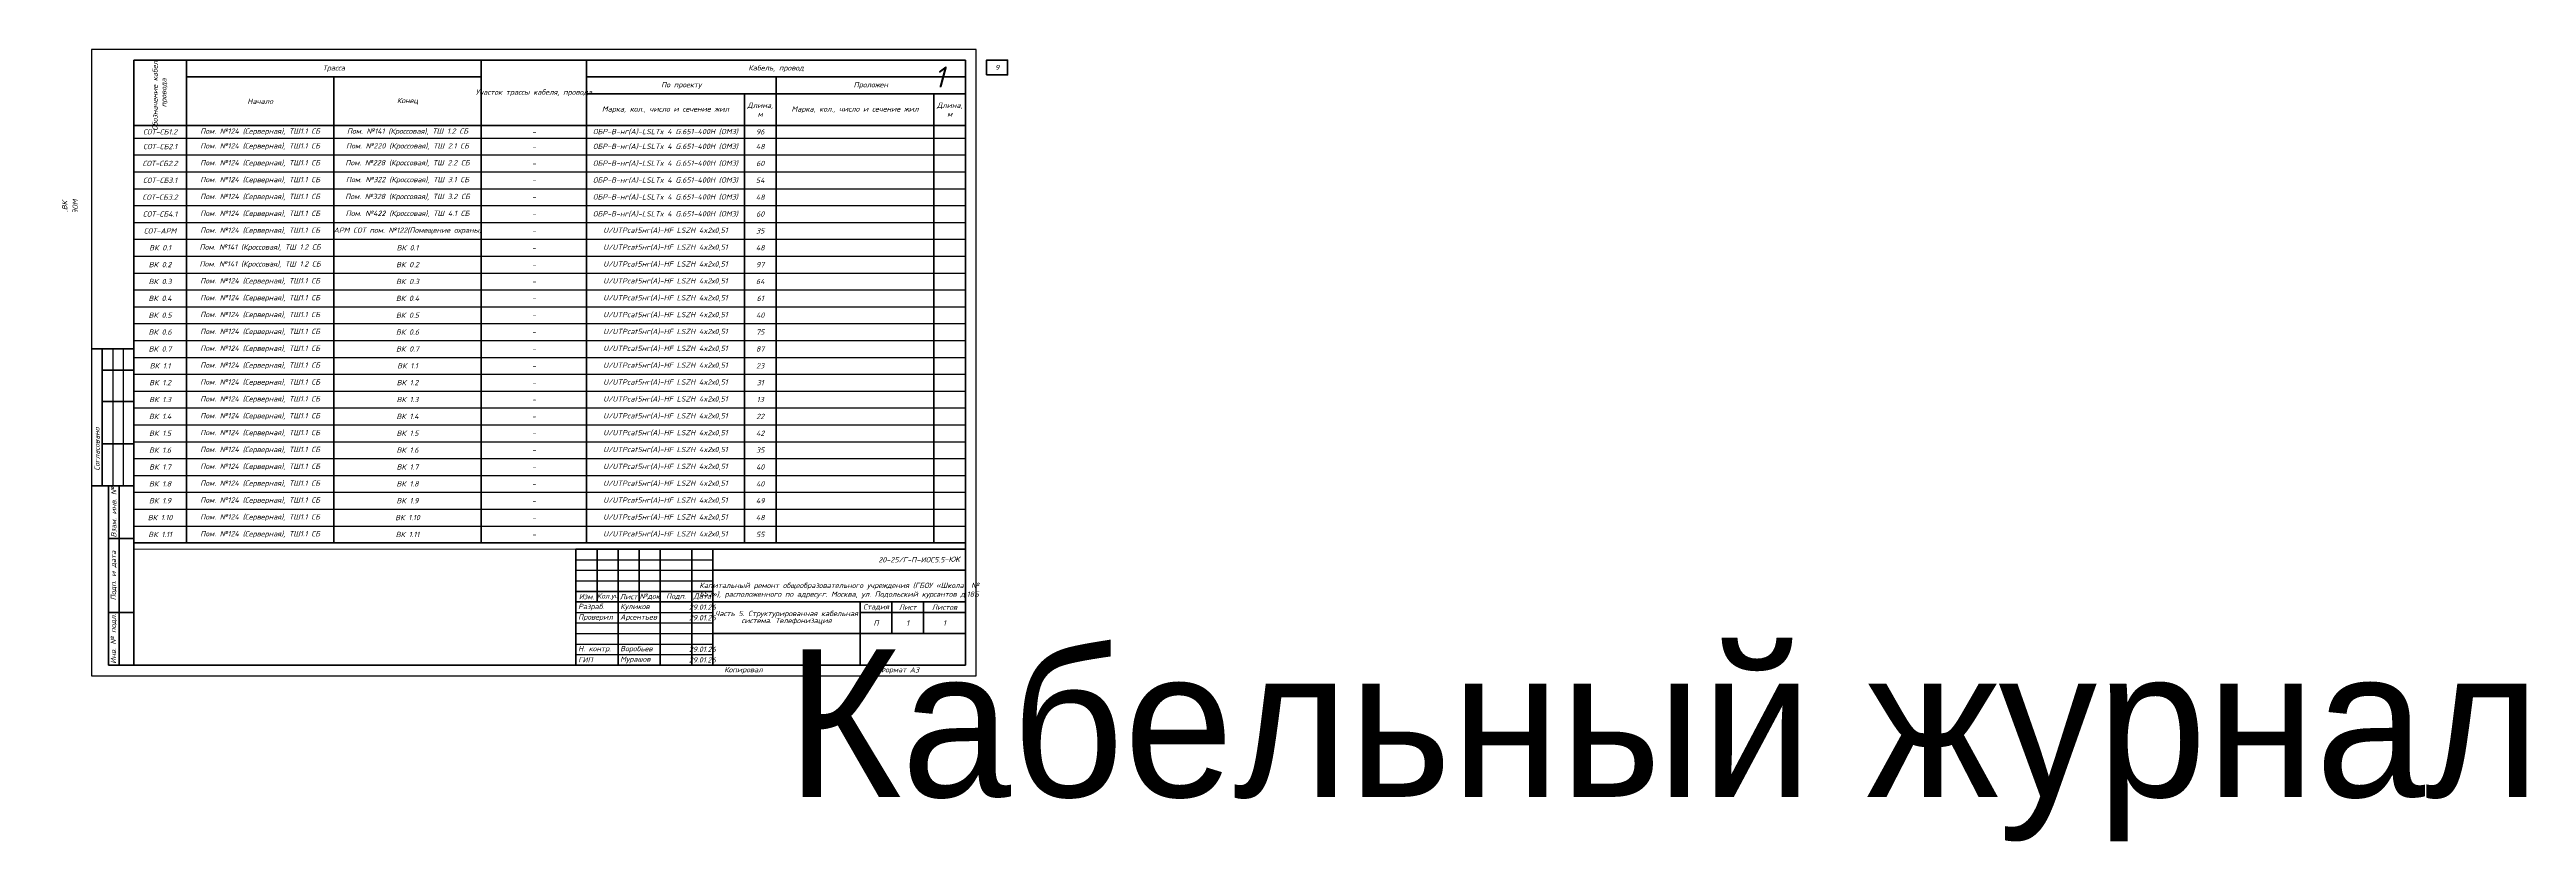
# Paper-space layout '1 Кабельный журнал' of a CAD drawing. Header units: millimetres. Extents: x -20 to 1156, y -79 to 297.
# The model-space entities are those that its viewports show. They can reach past a viewport. Long polylines and large blocks are cut down to what shows.
import ezdxf
from ezdxf.enums import TextEntityAlignment as Align

# ---------------------------------------------------------------- set-up
doc = ezdxf.new("R2018")
doc.units = ezdxf.units.MM
doc.layers.get('Defpoints').update_dxf_attribs({"color": 42})
doc.styles.add('ISOCPEUR', font='isocpeui.ttf', dxfattribs={"height": 2.5})
doc.styles.get("Standard").update_dxf_attribs({"font": 'arial.ttf'})

# ---------------------------------------------------------------- blocks, each defined once
blk = doc.blocks.new('*U13')
at = {"linetype": 'Continuous', "lineweight": 25}
for p, q in [((420, 297), (0, 297)), ((0, 297), (0, 0)), ((420, 0), (420, 297)), ((10, 155), (10, 90)), ((15, 155), (15, 90)), ((230, 55), (295, 55)), ((230, 50), (295, 50)), ((230, 45), (295, 45)), ((230, 30), (295, 30)), ((230, 25), (295, 25)), ((230, 20), (295, 20)), ((230, 15), (295, 15)), ((0, 0), (420, 0)), ((230, 10), (295, 10))]:
    blk.add_line(p, q, dxfattribs=at)
at = {"linetype": 'Continuous', "lineweight": 60}
for p, q in [((415, 292), (20, 292)), ((20, 292), (20, 5)), ((415, 5), (415, 292)), ((20, 155), (0, 155)), ((5, 155), (5, 90)), ((20, 145), (5, 145)), ((20, 130), (5, 130)), ((20, 110), (5, 110)), ((20, 90), (0, 90)), ((8, 90), (8, 5)), ((13, 90), (13, 5)), ((8, 65), (20, 65)), ((230, 60), (415, 60)), ((230, 5), (230, 60)), ((240, 60), (240, 35)), ((250, 60), (250, 5)), ((260, 60), (260, 35)), ((270, 60), (270, 5)), ((285, 60), (285, 5)), ((295, 5), (295, 60)), ((415, 5), (415, 60)), ((295, 50), (415, 50)), ((230, 40), (295, 40)), ((8, 30), (20, 30)), ((230, 35), (415, 35)), ((365, 35), (365, 5)), ((365, 30), (415, 30)), ((380, 35), (380, 20)), ((395, 35), (395, 20)), ((295, 20), (415, 20)), ((8, 5), (20, 5)), ((20, 5), (415, 5))]:
    blk.add_line(p, q, dxfattribs=at)
at = {"linetype": 'Continuous', "lineweight": 40}
blk.add_line((365, 5), (365, 35), dxfattribs=at)
at = {"lineweight": 60}
blk.add_lwpolyline([(425, 285), (435, 285), (435, 292), (425, 292)], close=True, dxfattribs=at)
at = {"linetype": 'Continuous', "rotation": 90, "style": 'ISOCPEUR'}
for s, insert, char_height, width, attachment_point in [('20_Главный_специалист_ВК', (-12.5, 176), 2.5, 19, 4), ('11.25', (-12.5, 215), 2.5, 10, 5), ('{\\W0.9;21_Главный_специалист_ЭОМ}', (-7.5, 176), 2.5, 19, 4), ('11.25', (-7.5, 215), 2.5, 10, 5), ('11.25', (-2.5, 215), 2.5, 10, 5), ('Согласовано', (-17.5, 172.5), 3, 35, 5), ('Гл. спец ВК', (-12.5, 156), 2.5, 19, 4), ('{\\W0.9;Гл. спец ЭОМ}', (-7.5, 156), 2.5, 19, 4), ('11.25', (-12.5, 150), 2.5, 10, 5), ('11.25', (-7.5, 150), 2.5, 10, 5), ('18_Главный_специалист_ОВ', (-2.5, 111), 2.5, 19, 4), ('11.25', (-2.5, 150), 2.5, 10, 5), ('19_Главный_конструктор', (-7.5, 111), 2.5, 19, 4), ('17_ГАП', (-12.5, 111), 2.5, 19, 4), ('Гл. констр. ', (-7.5, 91), 2.5, 19, 4), ('Гл. спец ОВ', (-2.5, 91), 2.5, 19, 4), ('Согласовано', (2.5, 107.5), 2.5, 35, 5), ('ГАП', (-12.5, 91), 2.5, 19, 4), ('Взам. инв. №', (10.5, 77.5), 2.5, 25, 5), ('Подп. и дата', (10.5, 47.5), 2.5, 35, 5), ('Инв. № подл.', (10.5, 17.5), 2.5, 25, 5)]:
    blk.add_mtext(s, dxfattribs=dict(at, insert=insert, char_height=char_height, width=width, attachment_point=attachment_point))
at = {"linetype": 'Continuous', "char_height": 2.5, "style": 'ISOCPEUR'}
for s, insert, width, attachment_point in [('20-25/Г-П–ИОС5.5', (405, 55), 110, 6), ('\\PКапитальный ремонт общеобразовательного учреждения (ГБОУ «Школа  № 657»), расположенного по адресу:г. Москва, ул. Подольский курсантов д.18Б', (355, 42.5), 120, 5), ('Разраб.', (231, 32.5), 19, 4), ('Проверил', (231, 27.5), 19, 4), ('Арсентьев', (251, 27.5), 19, 4), ('Куликов', (251, 32.5), 19, 4), ('29.01.26', (290, 32.5), 10, 5), ('29.01.26', (290, 27.5), 10, 5), ('П', (372.5, 25), 15, 5), ('Н. контр.', (231, 12.5), 19, 4), ('Воробьев', (251, 12.5), 19, 4), ('29.01.26', (290, 12.5), 10, 5), ('ГИП', (231, 7.5), 19, 4), ('Мурашов', (251, 7.5), 19, 4), ('29.01.26', (290, 7.5), 10, 5), ('Копировал', (309.5, 2.5), 25, 5), ('Формат', (380.5, 2.5), 16, 5)]:
    blk.add_mtext(s, dxfattribs=dict(at, insert=insert, width=width, attachment_point=attachment_point))
at = {"char_height": 2.5, "attachment_point": 5, "style": 'ISOCPEUR'}
for s, insert, width in [('Изм.', (235, 37.5), 10), ('{\\W0.9;Кол.уч}', (245, 37.5), 10), ('Лист', (255, 37.5), 10), ('№док', (265, 37.5), 10), ('Подп.', (277.5, 37.5), 15), ('Дата', (290, 37.5), 10), ('Стадия', (372.5, 32.5), 15), ('Лист', (387.5, 32.5), 15), ('Листов', (405, 32.5), 20)]:
    blk.add_mtext(s, dxfattribs=dict(at, insert=insert, width=width))
at = {"linetype": 'Continuous', "insert": (330, 27.5), "char_height": 2.5, "width": 70, "attachment_point": 5, "line_spacing_factor": 0.8, "style": 'ISOCPEUR'}
blk.add_mtext('Часть 5. Структурированная кабельная система. Телефонизация', dxfattribs=at)
at = {"style": 'ISOCPEUR'}
for tag, p in [('Сквозная_нумерация', (430, 288.5)), ('Форма3_номер_листа', (387.5, 25)), ('Форма3_количество_листов', (405, 25))]:
    blk.add_attdef(tag, text='', height=2.5, dxfattribs=at).set_placement(p, align=Align.MIDDLE_CENTER)
blk.add_attdef('Форма3_дополнительный_шифр', text='', height=2.5, dxfattribs=at).set_placement((405, 55.2), align=Align.MIDDLE_LEFT)
at = {"lineweight": 30, "flags": 104}
blk.add_attdef('Форма3_наименование_чертежа', text='', height=2.5, dxfattribs=at).set_placement((330, 12.5), align=Align.MIDDLE_CENTER)
at = {"style": 'ISOCPEUR', "flags": 8}
blk.add_attdef('Формат', (388.5, 1.5), '', height=2.5, dxfattribs=at)
blk.add_wipeout([(-20, 220), (-0.5, 220), (-0.5, 90), (-20, 90)])
blk = doc.blocks.new('*T1')
at = {"color": 0, "linetype": 'ByBlock', "lineweight": 70, "transparency": 16777216}
for p, q in [((0, 0), (395, 0)), ((0, 0), (0, -271.1)), ((25, 0), (25, -271.1)), ((165, 0), (165, -271.1)), ((215, 0), (215, -271.1)), ((395, 0), (395, -271.1)), ((420, 0), (815, 0)), ((420, 0), (420, -229)), ((445, 0), (445, -229)), ((585, 0), (585, -229)), ((635, 0), (635, -229)), ((815, 0), (815, -229)), ((840, 0), (1235, 0)), ((840, 0), (840, -271)), ((865, 0), (865, -271)), ((1005, 0), (1005, -271)), ((1055, 0), (1055, -271)), ((1235, 0), (1235, -271)), ((1260, 0), (1655, 0)), ((1260, 0), (1260, -271)), ((1285, 0), (1285, -271)), ((1425, 0), (1425, -271)), ((1475, 0), (1475, -271)), ((1655, 0), (1655, -271)), ((1680, 0), (2075, 0)), ((1680, 0), (1680, -271)), ((1705, 0), (1705, -271)), ((1845, 0), (1845, -271)), ((1895, 0), (1895, -271)), ((2075, 0), (2075, -271)), ((2100, 0), (2495, 0)), ((2100, 0), (2100, -271)), ((2125, 0), (2125, -271)), ((2265, 0), (2265, -271)), ((2315, 0), (2315, -271)), ((2495, 0), (2495, -271)), ((2520, 0), (2915, 0)), ((2520, 0), (2520, -127)), ((2545, 0), (2545, -127)), ((2685, 0), (2685, -127)), ((2735, 0), (2735, -127)), ((2915, 0), (2915, -127)), ((25, -8), (165, -8)), ((95, -8), (95, -271.1)), ((215, -8), (395, -8)), ((305, -8), (305, -271.1)), ((445, -8), (585, -8)), ((515, -8), (515, -229)), ((635, -8), (815, -8)), ((725, -8), (725, -229)), ((865, -8), (1005, -8)), ((935, -8), (935, -271)), ((1055, -8), (1235, -8)), ((1145, -8), (1145, -271)), ((1285, -8), (1425, -8)), ((1355, -8), (1355, -271)), ((1475, -8), (1655, -8)), ((1565, -8), (1565, -271)), ((1705, -8), (1845, -8)), ((1775, -8), (1775, -271)), ((1895, -8), (2075, -8)), ((1985, -8), (1985, -271)), ((2125, -8), (2265, -8)), ((2195, -8), (2195, -271)), ((2315, -8), (2495, -8)), ((2405, -8), (2405, -271)), ((2545, -8), (2685, -8)), ((2615, -8), (2615, -127)), ((2735, -8), (2915, -8)), ((2825, -8), (2825, -127)), ((215, -16), (395, -16)), ((290, -16), (290, -271.1)), ((380, -16), (380, -271.1)), ((635, -16), (815, -16)), ((710, -16), (710, -229)), ((800, -16), (800, -229)), ((1055, -16), (1235, -16)), ((1130, -16), (1130, -271)), ((1220, -16), (1220, -271)), ((1475, -16), (1655, -16)), ((1550, -16), (1550, -271)), ((1640, -16), (1640, -271)), ((1895, -16), (2075, -16)), ((1970, -16), (1970, -271)), ((2060, -16), (2060, -271)), ((2315, -16), (2495, -16)), ((2390, -16), (2390, -271)), ((2480, -16), (2480, -271)), ((2735, -16), (2915, -16)), ((2810, -16), (2810, -127)), ((2900, -16), (2900, -127)), ((0, -31), (395, -31)), ((2520, -127), (2915, -127))]:
    blk.add_line(p, q, dxfattribs=at)
at = {"color": 0, "linetype": 'ByBlock', "lineweight": 25, "transparency": 16777216}
for p, q in [((420, -31), (815, -31)), ((840, -31), (1235, -31)), ((1260, -31), (1655, -31)), ((1680, -31), (2075, -31)), ((2100, -31), (2495, -31)), ((2520, -31), (2915, -31)), ((0, -39), (395, -39)), ((0, -47), (395, -47)), ((420, -37), (815, -37)), ((420, -45), (815, -45)), ((840, -39), (1235, -39)), ((840, -47), (1235, -47)), ((1260, -39), (1655, -39)), ((1260, -47), (1655, -47)), ((1680, -39), (2075, -39)), ((1680, -47), (2075, -47)), ((2100, -39), (2495, -39)), ((2100, -47), (2495, -47)), ((2520, -39), (2915, -39)), ((2520, -47), (2915, -47)), ((0, -55), (395, -55)), ((420, -53), (815, -53)), ((840, -55), (1235, -55)), ((1260, -55), (1655, -55)), ((1680, -55), (2075, -55)), ((2100, -55), (2495, -55)), ((2520, -55), (2915, -55)), ((0, -63), (395, -63)), ((420, -61), (815, -61)), ((420, -69), (815, -69)), ((840, -63), (1235, -63)), ((1260, -63), (1655, -63)), ((1680, -63), (2075, -63)), ((2100, -63), (2495, -63)), ((2520, -63), (2915, -63)), ((0, -71), (395, -71)), ((0, -79), (395, -79)), ((420, -77), (815, -77)), ((840, -71), (1235, -71)), ((840, -79), (1235, -79)), ((1260, -71), (1655, -71)), ((1260, -79), (1655, -79)), ((1680, -71), (2075, -71)), ((1680, -79), (2075, -79)), ((2100, -71), (2495, -71)), ((2100, -79), (2495, -79)), ((2520, -71), (2915, -71)), ((2520, -79), (2915, -79)), ((0, -87), (395, -87)), ((420, -85), (815, -85)), ((420, -93), (815, -93)), ((840, -87), (1235, -87)), ((1260, -87), (1655, -87)), ((1680, -87), (2075, -87)), ((2100, -87), (2495, -87)), ((2520, -87), (2915, -87)), ((0, -95.1), (395, -95.1)), ((0, -103.1), (395, -103.1)), ((420, -101), (815, -101)), ((840, -95), (1235, -95)), ((840, -103), (1235, -103)), ((1260, -95), (1655, -95)), ((1260, -103), (1655, -103)), ((1680, -95), (2075, -95)), ((1680, -103), (2075, -103)), ((2100, -95), (2495, -95)), ((2100, -103), (2495, -103)), ((2520, -95), (2915, -95)), ((2520, -103), (2915, -103)), ((0, -111.1), (395, -111.1)), ((420, -109), (815, -109)), ((420, -117), (815, -117)), ((840, -111), (1235, -111)), ((1260, -111), (1655, -111)), ((1680, -111), (2075, -111)), ((2100, -111), (2495, -111)), ((2520, -111), (2915, -111)), ((0, -119.1), (395, -119.1)), ((0, -127.1), (395, -127.1)), ((420, -125), (815, -125)), ((840, -119), (1235, -119)), ((840, -127), (1235, -127)), ((1260, -119), (1655, -119)), ((1260, -127), (1655, -127)), ((1680, -119), (2075, -119)), ((1680, -127), (2075, -127)), ((2100, -119), (2495, -119)), ((2100, -127), (2495, -127)), ((2520, -119), (2915, -119)), ((0, -135.1), (395, -135.1)), ((420, -133), (815, -133)), ((420, -141), (815, -141)), ((840, -135), (1235, -135)), ((1260, -135), (1655, -135)), ((1680, -135), (2075, -135)), ((2100, -135), (2495, -135)), ((0, -143.1), (395, -143.1)), ((0, -151.1), (395, -151.1)), ((420, -149), (815, -149)), ((840, -143), (1235, -143)), ((840, -151), (1235, -151)), ((1260, -143), (1655, -143)), ((1260, -151), (1655, -151)), ((1680, -143), (2075, -143)), ((1680, -151), (2075, -151)), ((2100, -143), (2495, -143)), ((2100, -151), (2495, -151)), ((0, -159.1), (395, -159.1)), ((420, -157), (815, -157)), ((840, -159), (1235, -159)), ((1260, -159), (1655, -159)), ((1680, -159), (2075, -159)), ((2100, -159), (2495, -159)), ((0, -167.1), (395, -167.1)), ((0, -175.1), (395, -175.1)), ((420, -165), (815, -165)), ((420, -173), (815, -173)), ((840, -167), (1235, -167)), ((840, -175), (1235, -175)), ((1260, -167), (1655, -167)), ((1260, -175), (1655, -175)), ((1680, -167), (2075, -167)), ((1680, -175), (2075, -175)), ((2100, -167), (2495, -167)), ((2100, -175), (2495, -175)), ((0, -183.1), (395, -183.1)), ((420, -181), (815, -181)), ((840, -183), (1235, -183)), ((1260, -183), (1655, -183)), ((1680, -183), (2075, -183)), ((2100, -183), (2495, -183)), ((0, -191.1), (395, -191.1)), ((0, -199.1), (395, -199.1)), ((420, -189), (815, -189)), ((420, -197), (815, -197)), ((840, -191), (1235, -191)), ((840, -199), (1235, -199)), ((1260, -191), (1655, -191)), ((1260, -199), (1655, -199)), ((1680, -191), (2075, -191)), ((1680, -199), (2075, -199)), ((2100, -191), (2495, -191)), ((2100, -199), (2495, -199)), ((0, -207.1), (395, -207.1)), ((420, -205), (815, -205)), ((840, -207), (1235, -207)), ((1260, -207), (1655, -207)), ((1680, -207), (2075, -207)), ((2100, -207), (2495, -207)), ((0, -215.1), (395, -215.1)), ((0, -223.1), (395, -223.1)), ((420, -213), (815, -213)), ((420, -221), (815, -221)), ((840, -215), (1235, -215)), ((840, -223), (1235, -223)), ((1260, -215), (1655, -215)), ((1260, -223), (1655, -223)), ((1680, -215), (2075, -215)), ((1680, -223), (2075, -223)), ((2100, -215), (2495, -215)), ((2100, -223), (2495, -223)), ((0, -231.1), (395, -231.1)), ((420, -229), (815, -229)), ((840, -231), (1235, -231)), ((1260, -231), (1655, -231)), ((1680, -231), (2075, -231)), ((2100, -231), (2495, -231)), ((0, -239.1), (395, -239.1)), ((840, -239), (1235, -239)), ((840, -247), (1235, -247)), ((1260, -239), (1655, -239)), ((1260, -247), (1655, -247)), ((1680, -239), (2075, -239)), ((1680, -247), (2075, -247)), ((2100, -239), (2495, -239)), ((2100, -247), (2495, -247)), ((0, -247.1), (395, -247.1)), ((0, -255.1), (395, -255.1)), ((840, -255), (1235, -255)), ((1260, -255), (1655, -255)), ((1680, -255), (2075, -255)), ((2100, -255), (2495, -255)), ((0, -263.1), (395, -263.1)), ((840, -263), (1235, -263)), ((1260, -263), (1655, -263)), ((1680, -263), (2075, -263)), ((2100, -263), (2495, -263)), ((0, -271.1), (395, -271.1)), ((840, -271), (1235, -271)), ((1260, -271), (1655, -271)), ((1680, -271), (2075, -271)), ((2100, -271), (2495, -271))]:
    blk.add_line(p, q, dxfattribs=at)
at = {"transparency": 16777216, "char_height": 2.5, "width": 30.8, "attachment_point": 5, "rotation": 90, "style": 'ISOCPEUR'}
for insert in [(12.5, -15.5), (432.5, -15.5), (852.5, -15.5), (1272.5, -15.5), (1692.5, -15.5), (2112.5, -15.5), (2532.5, -15.5)]:
    blk.add_mtext('Обозначение кабеля,\\Pпровода', dxfattribs=dict(at, insert=insert))
at = {"transparency": 16777216, "char_height": 2.5, "attachment_point": 5, "style": 'ISOCPEUR'}
for s, insert, width in [('Трасса', (95, -4), 139.8), ('По проекту', (260, -12), 89.8), ('Кабель, провод', (305, -4), 179.8), ('Проложен', (350, -12), 89.8), ('Трасса', (515, -4), 139.8), ('По проекту', (680, -12), 89.8), ('Кабель, провод', (725, -4), 179.8), ('Проложен', (770, -12), 89.8), ('Трасса', (935, -4), 139.8), ('По проекту', (1100, -12), 89.8), ('Кабель, провод', (1145, -4), 179.8), ('Проложен', (1190, -12), 89.8), ('Трасса', (1355, -4), 139.8), ('По проекту', (1520, -12), 89.8), ('Кабель, провод', (1565, -4), 179.8), ('Проложен', (1610, -12), 89.8), ('Трасса', (1775, -4), 139.8), ('По проекту', (1940, -12), 89.8), ('Кабель, провод', (1985, -4), 179.8), ('Проложен', (2030, -12), 89.8), ('Трасса', (2195, -4), 139.8), ('По проекту', (2360, -12), 89.8), ('Кабель, провод', (2405, -4), 179.8), ('Проложен', (2450, -12), 89.8), ('Трасса', (2615, -4), 139.8), ('По проекту', (2780, -12), 89.8), ('Кабель, провод', (2825, -4), 179.8), ('Проложен', (2870, -12), 89.8), ('Начало', (60, -19.5), 69.8), ('Конец', (130, -19.5), 69.8), ('Участок трассы кабеля, провода', (190, -15.5), 49.8), ('Марка, кол., число и сечение жил', (252.5, -23.5), 74.8), ('Длина,\\Pм', (297.5, -23.5), 14.8), ('Марка, кол., число и сечение жил', (342.5, -23.5), 74.8), ('Длина,\\Pм', (387.5, -23.5), 14.8), ('Начало', (480, -19.5), 69.8), ('Конец', (550, -19.5), 69.8), ('Участок трассы кабеля, провода', (610, -15.5), 49.8), ('Марка, кол., число и сечение жил', (672.5, -23.5), 74.8), ('Длина,\\Pм', (717.5, -23.5), 14.8), ('Марка, кол., число и сечение жил', (762.5, -23.5), 74.8), ('Длина,\\Pм', (807.5, -23.5), 14.8), ('Начало', (900, -19.5), 69.8), ('Конец', (970, -19.5), 69.8), ('Участок трассы кабеля, провода', (1030, -15.5), 49.8), ('Марка, кол., число и сечение жил', (1092.5, -23.5), 74.8), ('Длина,\\Pм', (1137.5, -23.5), 14.8), ('Марка, кол., число и сечение жил', (1182.5, -23.5), 74.8), ('Длина,\\Pм', (1227.5, -23.5), 14.8), ('Начало', (1320, -19.5), 69.8), ('Конец', (1390, -19.5), 69.8), ('Участок трассы кабеля, провода', (1450, -15.5), 49.8), ('Марка, кол., число и сечение жил', (1512.5, -23.5), 74.8), ('Длина,\\Pм', (1557.5, -23.5), 14.8), ('Марка, кол., число и сечение жил', (1602.5, -23.5), 74.8), ('Длина,\\Pм', (1647.5, -23.5), 14.8), ('Начало', (1740, -19.5), 69.8), ('Конец', (1810, -19.5), 69.8), ('Участок трассы кабеля, провода', (1870, -15.5), 49.8), ('Марка, кол., число и сечение жил', (1932.5, -23.5), 74.8), ('Длина,\\Pм', (1977.5, -23.5), 14.8), ('Марка, кол., число и сечение жил', (2022.5, -23.5), 74.8), ('Длина,\\Pм', (2067.5, -23.5), 14.8), ('Начало', (2160, -19.5), 69.8), ('Конец', (2230, -19.5), 69.8), ('Участок трассы кабеля, провода', (2290, -15.5), 49.8), ('Марка, кол., число и сечение жил', (2352.5, -23.5), 74.8), ('Длина,\\Pм', (2397.5, -23.5), 14.8), ('Марка, кол., число и сечение жил', (2442.5, -23.5), 74.8), ('Длина,\\Pм', (2487.5, -23.5), 14.8), ('Начало', (2580, -19.5), 69.8), ('Конец', (2650, -19.5), 69.8), ('Участок трассы кабеля, провода', (2710, -15.5), 49.8), ('Марка, кол., число и сечение жил', (2772.5, -23.5), 74.8), ('Длина,\\Pм', (2817.5, -23.5), 14.8), ('Марка, кол., число и сечение жил', (2862.5, -23.5), 74.8), ('Длина,\\Pм', (2907.5, -23.5), 14.8), ('5', (297.5, -35), 14.8), ('СОТ-СБ1.2', (432.5, -34), 24.8), ('Пом. №124 (Серверная), ТШ1.1 СБ', (480, -34), 69.8), ('Пом. №141 (Кроссовая), ТШ 1.2 СБ', (550, -34), 69.8), ('-', (610, -34), 49.8), ('ОБР-В-нг(А)-LSLTx 4 G.651-400H (OM3)', (672.5, -34), 74.8), ('96', (717.5, -34), 14.8), ('ВК 1.12', (852.5, -35), 24.8), ('Пом. №124 (Серверная), ТШ1.1 СБ', (900, -35), 69.8), ('ВК 1.12', (970, -35), 69.8), ('-', (1030, -35), 49.8), ('U/UTPcat5нг(А)-HF LSZH 4x2х0,51', (1092.5, -35), 74.8), ('69', (1137.5, -35), 14.8), ('ВКУ 1.6', (1272.5, -35), 24.8), ('Пом. №124 (Серверная), ТШ1.1 СБ', (1320, -35), 69.8), ('ВКУ 1.6', (1390, -35), 69.8), ('-', (1450, -35), 49.8), ('U/UTPcat5нг(А)-HF LSZH 4x2х0,51', (1512.5, -35), 74.8), ('43', (1557.5, -35), 14.8), ('ВКУ 1.36', (1692.5, -35), 24.8), ('Пом. №141 (Кроссовая), ТШ 1.2 СБ', (1740, -35), 69.8), ('ВКУ 1.36', (1810, -35), 69.8), ('-', (1870, -35), 49.8), ('U/UTPcat5нг(А)-HF LSZH 4x2х0,51', (1932.5, -35), 74.8), ('56', (1977.5, -35), 14.8), ('ВК 3.5', (2112.5, -35), 24.8), ('Пом. №322 (Кроссовая), ТШ 3.1 СБ', (2160, -35), 69.8), ('ВК 3.5', (2230, -35), 69.8), ('-', (2290, -35), 49.8), ('U/UTPcat5нг(А)-HF LSZH 4x2х0,51', (2352.5, -35), 74.8), ('52', (2397.5, -35), 14.8), ('ВК 4.9', (2532.5, -35), 24.8), ('Пом. №422 (Кроссовая), ТШ 4.1 СБ', (2580, -35), 69.8), ('ВК 4.9', (2650, -35), 69.8), ('-', (2710, -35), 49.8), ('U/UTPcat5нг(А)-HF LSZH 4x2х0,51', (2772.5, -35), 74.8), ('29', (2817.5, -35), 14.8), ('5', (297.5, -43), 14.8), ('СОТ-СБ2.1', (432.5, -41), 24.8), ('Пом. №124 (Серверная), ТШ1.1 СБ', (480, -41), 69.8), ('Пом. №220 (Кроссовая), ТШ 2.1 СБ', (550, -41), 69.8), ('-', (610, -41), 49.8), ('ОБР-В-нг(А)-LSLTx 4 G.651-400H (OM3)', (672.5, -41), 74.8), ('48', (717.5, -41), 14.8), ('ВК 1.13', (852.5, -43), 24.8), ('Пом. №124 (Серверная), ТШ1.1 СБ', (900, -43), 69.8), ('ВК 1.13', (970, -43), 69.8), ('-', (1030, -43), 49.8), ('U/UTPcat5нг(А)-HF LSZH 4x2х0,51', (1092.5, -43), 74.8), ('73', (1137.5, -43), 14.8), ('ВКУ 1.7', (1272.5, -43), 24.8), ('Пом. №124 (Серверная), ТШ1.1 СБ', (1320, -43), 69.8), ('ВКУ 1.7', (1390, -43), 69.8), ('-', (1450, -43), 49.8), ('U/UTPcat5нг(А)-HF LSZH 4x2х0,51', (1512.5, -43), 74.8), ('39', (1557.5, -43), 14.8), ('ВКУ 1.37', (1692.5, -43), 24.8), ('Пом. №141 (Кроссовая), ТШ 1.2 СБ', (1740, -43), 69.8), ('ВКУ 1.37', (1810, -43), 69.8), ('-', (1870, -43), 49.8), ('U/UTPcat5нг(А)-HF LSZH 4x2х0,51', (1932.5, -43), 74.8), ('56', (1977.5, -43), 14.8), ('ВК 3.6', (2112.5, -43), 24.8), ('Пом. №322 (Кроссовая), ТШ 3.1 СБ', (2160, -43), 69.8), ('ВК 3.6', (2230, -43), 69.8), ('-', (2290, -43), 49.8), ('U/UTPcat5нг(А)-HF LSZH 4x2х0,51', (2352.5, -43), 74.8), ('46', (2397.5, -43), 14.8), ('ВК 4.10', (2532.5, -43), 24.8), ('Пом. №422 (Кроссовая), ТШ 4.1 СБ', (2580, -43), 69.8), ('ВК 4.10', (2650, -43), 69.8), ('-', (2710, -43), 49.8), ('U/UTPcat5нг(А)-HF LSZH 4x2х0,51', (2772.5, -43), 74.8), ('15', (2817.5, -43), 14.8), ('5', (297.5, -51), 14.8), ('5', (297.5, -59), 14.8), ('СОТ-СБ2.2', (432.5, -49), 24.8), ('СОТ-СБ3.1', (432.5, -57), 24.8), ('Пом. №124 (Серверная), ТШ1.1 СБ', (480, -49), 69.8), ('Пом. №124 (Серверная), ТШ1.1 СБ', (480, -57), 69.8), ('Пом. №228 (Кроссовая), ТШ 2.2 СБ', (550, -49), 69.8), ('Пом. №322 (Кроссовая), ТШ 3.1 СБ', (550, -57), 69.8), ('-', (610, -49), 49.8), ('-', (610, -57), 49.8), ('ОБР-В-нг(А)-LSLTx 4 G.651-400H (OM3)', (672.5, -49), 74.8), ('ОБР-В-нг(А)-LSLTx 4 G.651-400H (OM3)', (672.5, -57), 74.8), ('54', (717.5, -57), 14.8), ('60', (717.5, -49), 14.8), ('ВК 1.14', (852.5, -51), 24.8), ('ВК 1.15', (852.5, -59), 24.8), ('Пом. №124 (Серверная), ТШ1.1 СБ', (900, -51), 69.8), ('Пом. №124 (Серверная), ТШ1.1 СБ', (900, -59), 69.8), ('ВК 1.14', (970, -51), 69.8), ('ВК 1.15', (970, -59), 69.8), ('-', (1030, -51), 49.8), ('U/UTPcat5нг(А)-HF LSZH 4x2х0,51', (1092.5, -51), 74.8), ('U/UTPcat5нг(А)-HF LSZH 4x2х0,51', (1092.5, -59), 74.8), ('67', (1137.5, -51), 14.8), ('82', (1137.5, -59), 14.8), ('ВКУ 1.8', (1272.5, -51), 24.8), ('ВКУ 1.9', (1272.5, -59), 24.8), ('Пом. №124 (Серверная), ТШ1.1 СБ', (1320, -51), 69.8), ('Пом. №124 (Серверная), ТШ1.1 СБ', (1320, -59), 69.8), ('ВКУ 1.8', (1390, -51), 69.8), ('ВКУ 1.9', (1390, -59), 69.8), ('-', (1450, -51), 49.8), ('U/UTPcat5нг(А)-HF LSZH 4x2х0,51', (1512.5, -51), 74.8), ('U/UTPcat5нг(А)-HF LSZH 4x2х0,51', (1512.5, -59), 74.8), ('39', (1557.5, -51), 14.8), ('73', (1557.5, -59), 14.8), ('ВКУ 1.38', (1692.5, -51), 24.8), ('ВК 2.1', (1692.5, -59), 24.8), ('Пом. №220 (Кроссовая), ТШ 2.1 СБ', (1740, -59), 69.8), ('Пом. №141 (Кроссовая), ТШ 1.2 СБ', (1740, -51), 69.8), ('ВКУ 1.38', (1810, -51), 69.8), ('ВК 2.1', (1810, -59), 69.8), ('-', (1870, -51), 49.8), ('U/UTPcat5нг(А)-HF LSZH 4x2х0,51', (1932.5, -51), 74.8), ('U/UTPcat5нг(А)-HF LSZH 4x2х0,51', (1932.5, -59), 74.8), ('37', (1977.5, -51), 14.8), ('17', (1977.5, -59), 14.8), ('ВК 3.7', (2112.5, -51), 24.8), ('ВК 3.8', (2112.5, -59), 24.8), ('Пом. №322 (Кроссовая), ТШ 3.1 СБ', (2160, -51), 69.8), ('Пом. №322 (Кроссовая), ТШ 3.1 СБ', (2160, -59), 69.8), ('ВК 3.7', (2230, -51), 69.8), ('ВК 3.8', (2230, -59), 69.8), ('-', (2290, -51), 49.8), ('U/UTPcat5нг(А)-HF LSZH 4x2х0,51', (2352.5, -51), 74.8), ('U/UTPcat5нг(А)-HF LSZH 4x2х0,51', (2352.5, -59), 74.8), ('48', (2397.5, -59), 14.8), ('66', (2397.5, -51), 14.8), ('ВК 4.12', (2532.5, -59), 24.8), ('ВК 4.11', (2532.5, -51), 24.8), ('Пом. №422 (Кроссовая), ТШ 4.1 СБ', (2580, -51), 69.8), ('Пом. №422 (Кроссовая), ТШ 4.1 СБ', (2580, -59), 69.8), ('ВК 4.12', (2650, -59), 69.8), ('ВК 4.11', (2650, -51), 69.8), ('-', (2710, -51), 49.8), ('U/UTPcat5нг(А)-HF LSZH 4x2х0,51', (2772.5, -51), 74.8), ('U/UTPcat5нг(А)-HF LSZH 4x2х0,51', (2772.5, -59), 74.8), ('49', (2817.5, -51), 14.8), ('61', (2817.5, -59), 14.8), ('5', (297.5, -67), 14.8), ('СОТ-СБ3.2', (432.5, -65), 24.8), ('Пом. №124 (Серверная), ТШ1.1 СБ', (480, -65), 69.8), ('Пом. №328 (Кроссовая), ТШ 3.2 СБ', (550, -65), 69.8), ('-', (610, -65), 49.8), ('ОБР-В-нг(А)-LSLTx 4 G.651-400H (OM3)', (672.5, -65), 74.8), ('48', (717.5, -65), 14.8), ('ВК 1.16', (852.5, -67), 24.8), ('Пом. №124 (Серверная), ТШ1.1 СБ', (900, -67), 69.8), ('ВК 1.16', (970, -67), 69.8), ('-', (1030, -59), 49.8), ('-', (1030, -67), 49.8), ('U/UTPcat5нг(А)-HF LSZH 4x2х0,51', (1092.5, -67), 74.8), ('88', (1137.5, -67), 14.8), ('ВКУ 1.10', (1272.5, -67), 24.8), ('Пом. №124 (Серверная), ТШ1.1 СБ', (1320, -67), 69.8), ('ВКУ 1.10', (1390, -67), 69.8), ('-', (1450, -59), 49.8), ('-', (1450, -67), 49.8), ('U/UTPcat5нг(А)-HF LSZH 4x2х0,51', (1512.5, -67), 74.8), ('73', (1557.5, -67), 14.8), ('ВК 2.2', (1692.5, -67), 24.8), ('Пом. №220 (Кроссовая), ТШ 2.1 СБ', (1740, -67), 69.8), ('ВК 2.2', (1810, -67), 69.8), ('-', (1870, -59), 49.8), ('-', (1870, -67), 49.8), ('U/UTPcat5нг(А)-HF LSZH 4x2х0,51', (1932.5, -67), 74.8), ('13', (1977.5, -67), 14.8), ('ВК 3.9', (2112.5, -67), 24.8), ('Пом. №322 (Кроссовая), ТШ 3.1 СБ', (2160, -67), 69.8), ('ВК 3.9', (2230, -67), 69.8), ('-', (2290, -59), 49.8), ('-', (2290, -67), 49.8), ('U/UTPcat5нг(А)-HF LSZH 4x2х0,51', (2352.5, -67), 74.8), ('48', (2397.5, -67), 14.8), ('ВК 4.13', (2532.5, -67), 24.8), ('Пом. №422 (Кроссовая), ТШ 4.1 СБ', (2580, -67), 69.8), ('ВК 4.13', (2650, -67), 69.8), ('-', (2710, -59), 49.8), ('-', (2710, -67), 49.8), ('U/UTPcat5нг(А)-HF LSZH 4x2х0,51', (2772.5, -67), 74.8), ('60', (2817.5, -67), 14.8), ('5', (297.5, -75), 14.8), ('5', (297.5, -83), 14.8), ('СОТ-СБ4.1', (432.5, -73), 24.8), ('СОТ-АРМ', (432.5, -81), 24.8), ('Пом. №124 (Серверная), ТШ1.1 СБ', (480, -73), 69.8), ('Пом. №124 (Серверная), ТШ1.1 СБ', (480, -81), 69.8), ('АРМ СОТ пом. №122(Помещение охраны)', (550, -81), 69.8), ('Пом. №422 (Кроссовая), ТШ 4.1 СБ', (550, -73), 69.8), ('-', (610, -73), 49.8), ('-', (610, -81), 49.8), ('ОБР-В-нг(А)-LSLTx 4 G.651-400H (OM3)', (672.5, -73), 74.8), ('U/UTPcat5нг(А)-HF LSZH 4x2х0,51', (672.5, -81), 74.8), ('35', (717.5, -81), 14.8), ('60', (717.5, -73), 14.8), ('ВК 1.18', (852.5, -83), 24.8), ('ВК 1.17', (852.5, -75), 24.8), ('Пом. №141 (Кроссовая), ТШ 1.2 СБ', (900, -75), 69.8), ('Пом. №141 (Кроссовая), ТШ 1.2 СБ', (900, -83), 69.8), ('ВК 1.18', (970, -83), 69.8), ('ВК 1.17', (970, -75), 69.8), ('-', (1030, -75), 49.8), ('U/UTPcat5нг(А)-HF LSZH 4x2х0,51', (1092.5, -75), 74.8), ('U/UTPcat5нг(А)-HF LSZH 4x2х0,51', (1092.5, -83), 74.8), ('35', (1137.5, -75), 14.8), ('23', (1137.5, -83), 14.8), ('ВКУ 1.12', (1272.5, -83), 24.8), ('ВКУ 1.11', (1272.5, -75), 24.8), ('Пом. №124 (Серверная), ТШ1.1 СБ', (1320, -75), 69.8), ('Пом. №124 (Серверная), ТШ1.1 СБ', (1320, -83), 69.8), ('ВКУ 1.12', (1390, -83), 69.8), ('ВКУ 1.11', (1390, -75), 69.8), ('-', (1450, -75), 49.8), ('U/UTPcat5нг(А)-HF LSZH 4x2х0,51', (1512.5, -75), 74.8), ('U/UTPcat5нг(А)-HF LSZH 4x2х0,51', (1512.5, -83), 74.8), ('82', (1557.5, -75), 14.8), ('82', (1557.5, -83), 14.8), ('ВК 2.4', (1692.5, -83), 24.8), ('ВК 2.3', (1692.5, -75), 24.8), ('Пом. №220 (Кроссовая), ТШ 2.1 СБ', (1740, -75), 69.8), ('Пом. №220 (Кроссовая), ТШ 2.1 СБ', (1740, -83), 69.8), ('ВК 2.4', (1810, -83), 69.8), ('ВК 2.3', (1810, -75), 69.8), ('-', (1870, -75), 49.8), ('U/UTPcat5нг(А)-HF LSZH 4x2х0,51', (1932.5, -75), 74.8), ('U/UTPcat5нг(А)-HF LSZH 4x2х0,51', (1932.5, -83), 74.8), ('54', (1977.5, -83), 14.8), ('72', (1977.5, -75), 14.8), ('ВК 3.10', (2112.5, -75), 24.8), ('ВК 3.11', (2112.5, -83), 24.8), ('Пом. №322 (Кроссовая), ТШ 3.1 СБ', (2160, -75), 69.8), ('Пом. №322 (Кроссовая), ТШ 3.1 СБ', (2160, -83), 69.8), ('ВК 3.10', (2230, -75), 69.8), ('ВК 3.11', (2230, -83), 69.8), ('-', (2290, -75), 49.8), ('U/UTPcat5нг(А)-HF LSZH 4x2х0,51', (2352.5, -75), 74.8), ('U/UTPcat5нг(А)-HF LSZH 4x2х0,51', (2352.5, -83), 74.8), ('60', (2397.5, -83), 14.8), ('61', (2397.5, -75), 14.8), ('ВК 4.14', (2532.5, -75), 24.8), ('ВК 4.15', (2532.5, -83), 24.8), ('Пом. №422 (Кроссовая), ТШ 4.1 СБ', (2580, -75), 69.8), ('Пом. №422 (Кроссовая), ТШ 4.1 СБ', (2580, -83), 69.8), ('ВК 4.14', (2650, -75), 69.8), ('ВК 4.15', (2650, -83), 69.8), ('-', (2710, -75), 49.8), ('U/UTPcat5нг(А)-HF LSZH 4x2х0,51', (2772.5, -75), 74.8), ('U/UTPcat5нг(А)-HF LSZH 4x2х0,51', (2772.5, -83), 74.8), ('29', (2817.5, -75), 14.8), ('15', (2817.5, -83), 14.8), ('Таблица пропуска', (60, -91.1), 69.8), ('5', (297.5, -91.1), 14.8), ('ВК 0.1', (432.5, -89), 24.8), ('Пом. №141 (Кроссовая), ТШ 1.2 СБ', (480, -89), 69.8), ('ВК 0.1', (550, -89), 69.8), ('-', (610, -89), 49.8), ('U/UTPcat5нг(А)-HF LSZH 4x2х0,51', (672.5, -89), 74.8), ('48', (717.5, -89), 14.8), ('ВК 1.19', (852.5, -91), 24.8), ('Пом. №141 (Кроссовая), ТШ 1.2 СБ', (900, -91), 69.8), ('ВК 1.19', (970, -91), 69.8), ('-', (1030, -83), 49.8), ('-', (1030, -91), 49.8), ('U/UTPcat5нг(А)-HF LSZH 4x2х0,51', (1092.5, -91), 74.8), ('35', (1137.5, -91), 14.8), ('ВКУ 1.13', (1272.5, -91), 24.8), ('Пом. №124 (Серверная), ТШ1.1 СБ', (1320, -91), 69.8), ('ВКУ 1.13', (1390, -91), 69.8), ('-', (1450, -83), 49.8), ('-', (1450, -91), 49.8), ('U/UTPcat5нг(А)-HF LSZH 4x2х0,51', (1512.5, -91), 74.8), ('93', (1557.5, -91), 14.8), ('ВК 2.5', (1692.5, -91), 24.8), ('Пом. №220 (Кроссовая), ТШ 2.1 СБ', (1740, -91), 69.8), ('ВК 2.5', (1810, -91), 69.8), ('-', (1870, -83), 49.8), ('-', (1870, -91), 49.8), ('U/UTPcat5нг(А)-HF LSZH 4x2х0,51', (1932.5, -91), 74.8), ('23', (1977.5, -91), 14.8), ('ВК 3.12', (2112.5, -91), 24.8), ('Пом. №322 (Кроссовая), ТШ 3.1 СБ', (2160, -91), 69.8), ('ВК 3.12', (2230, -91), 69.8), ('-', (2290, -83), 49.8), ('-', (2290, -91), 49.8), ('U/UTPcat5нг(А)-HF LSZH 4x2х0,51', (2352.5, -91), 74.8), ('34', (2397.5, -91), 14.8), ('ВК 4.16', (2532.5, -91), 24.8), ('Пом. №422 (Кроссовая), ТШ 4.1 СБ', (2580, -91), 69.8), ('ВК 4.16', (2650, -91), 69.8), ('-', (2710, -83), 49.8), ('-', (2710, -91), 49.8), ('U/UTPcat5нг(А)-HF LSZH 4x2х0,51', (2772.5, -91), 74.8), ('39', (2817.5, -91), 14.8), ('5', (297.5, -99.1), 14.8), ('ВК 0.2', (432.5, -97), 24.8), ('ВК 0.3', (432.5, -105), 24.8), ('Пом. №141 (Кроссовая), ТШ 1.2 СБ', (480, -97), 69.8), ('Пом. №124 (Серверная), ТШ1.1 СБ', (480, -105), 69.8), ('ВК 0.2', (550, -97), 69.8), ('ВК 0.3', (550, -105), 69.8), ('-', (610, -97), 49.8), ('-', (610, -105), 49.8), ('U/UTPcat5нг(А)-HF LSZH 4x2х0,51', (672.5, -97), 74.8), ('U/UTPcat5нг(А)-HF LSZH 4x2х0,51', (672.5, -105), 74.8), ('64', (717.5, -105), 14.8), ('97', (717.5, -97), 14.8), ('ВК 1.20', (852.5, -99), 24.8), ('ВК 1.21', (852.5, -107), 24.8), ('Пом. №141 (Кроссовая), ТШ 1.2 СБ', (900, -99), 69.8), ('Пом. №141 (Кроссовая), ТШ 1.2 СБ', (900, -107), 69.8), ('ВК 1.20', (970, -99), 69.8), ('ВК 1.21', (970, -107), 69.8), ('-', (1030, -99), 49.8), ('U/UTPcat5нг(А)-HF LSZH 4x2х0,51', (1092.5, -99), 74.8), ('U/UTPcat5нг(А)-HF LSZH 4x2х0,51', (1092.5, -107), 74.8), ('20', (1137.5, -107), 14.8), ('13', (1137.5, -99), 14.8), ('ВКУ 1.14', (1272.5, -99), 24.8), ('ВКУ 1.15', (1272.5, -107), 24.8), ('Пом. №124 (Серверная), ТШ1.1 СБ', (1320, -99), 69.8), ('Пом. №124 (Серверная), ТШ1.1 СБ', (1320, -107), 69.8), ('ВКУ 1.14', (1390, -99), 69.8), ('ВКУ 1.15', (1390, -107), 69.8), ('-', (1450, -99), 49.8), ('U/UTPcat5нг(А)-HF LSZH 4x2х0,51', (1512.5, -99), 74.8), ('U/UTPcat5нг(А)-HF LSZH 4x2х0,51', (1512.5, -107), 74.8), ('85', (1557.5, -107), 14.8), ('93', (1557.5, -99), 14.8), ('ВК 2.6', (1692.5, -99), 24.8), ('ВК 2.7', (1692.5, -107), 24.8), ('Пом. №220 (Кроссовая), ТШ 2.1 СБ', (1740, -99), 69.8), ('Пом. №220 (Кроссовая), ТШ 2.1 СБ', (1740, -107), 69.8), ('ВК 2.6', (1810, -99), 69.8), ('ВК 2.7', (1810, -107), 69.8), ('-', (1870, -99), 49.8), ('U/UTPcat5нг(А)-HF LSZH 4x2х0,51', (1932.5, -99), 74.8), ('U/UTPcat5нг(А)-HF LSZH 4x2х0,51', (1932.5, -107), 74.8), ('30', (1977.5, -107), 14.8), ('46', (1977.5, -99), 14.8), ('ВК 3.13', (2112.5, -99), 24.8), ('ВК 3.14', (2112.5, -107), 24.8), ('Пом. №328 (Кроссовая), ТШ 3.2 СБ', (2160, -107), 69.8), ('Пом. №322 (Кроссовая), ТШ 3.1 СБ', (2160, -99), 69.8), ('ВК 3.13', (2230, -99), 69.8), ('ВК 3.14', (2230, -107), 69.8), ('-', (2290, -99), 49.8), ('U/UTPcat5нг(А)-HF LSZH 4x2х0,51', (2352.5, -99), 74.8), ('U/UTPcat5нг(А)-HF LSZH 4x2х0,51', (2352.5, -107), 74.8), ('49', (2397.5, -99), 14.8), ('64', (2397.5, -107), 14.8), ('ВК 4.18', (2532.5, -107), 24.8), ('ВК 4.17', (2532.5, -99), 24.8), ('Пом. №422 (Кроссовая), ТШ 4.1 СС (СКС)', (2580, -107), 69.8), ('Пом. №422 (Кроссовая), ТШ 4.1 СБ', (2580, -99), 69.8), ('ВК 4.18', (2650, -107), 69.8), ('ВК 4.17', (2650, -99), 69.8), ('-', (2710, -99), 49.8), ('U/UTPcat5нг(А)-HF LSZH 4x2х0,51', (2772.5, -99), 74.8), ('U/UTPcat5нг(А)-HF LSZH 4x2х0,51', (2772.5, -107), 74.8), ('34', (2817.5, -99), 14.8), ('64', (2817.5, -107), 14.8), ('5', (297.5, -107.1), 14.8), ('5', (297.5, -115.1), 14.8), ('ВК 0.4', (432.5, -113), 24.8), ('Пом. №124 (Серверная), ТШ1.1 СБ', (480, -113), 69.8), ('ВК 0.4', (550, -113), 69.8), ('-', (610, -113), 49.8), ('U/UTPcat5нг(А)-HF LSZH 4x2х0,51', (672.5, -113), 74.8), ('61', (717.5, -113), 14.8), ('ВК 1.22', (852.5, -115), 24.8), ('Пом. №141 (Кроссовая), ТШ 1.2 СБ', (900, -115), 69.8), ('ВК 1.22', (970, -115), 69.8), ('-', (1030, -107), 49.8), ('-', (1030, -115), 49.8), ('U/UTPcat5нг(А)-HF LSZH 4x2х0,51', (1092.5, -115), 74.8), ('18', (1137.5, -115), 14.8), ('ВКУ 1.16', (1272.5, -115), 24.8), ('Пом. №124 (Серверная), ТШ1.1 СБ', (1320, -115), 69.8), ('ВКУ 1.16', (1390, -115), 69.8), ('-', (1450, -107), 49.8), ('-', (1450, -115), 49.8), ('U/UTPcat5нг(А)-HF LSZH 4x2х0,51', (1512.5, -115), 74.8), ('85', (1557.5, -115), 14.8), ('ВК 2.8', (1692.5, -115), 24.8), ('Пом. №220 (Кроссовая), ТШ 2.1 СБ', (1740, -115), 69.8), ('ВК 2.8', (1810, -115), 69.8), ('-', (1870, -107), 49.8), ('-', (1870, -115), 49.8), ('U/UTPcat5нг(А)-HF LSZH 4x2х0,51', (1932.5, -115), 74.8), ('28', (1977.5, -115), 14.8), ('ВК 3.15', (2112.5, -115), 24.8), ('Пом. №328 (Кроссовая), ТШ 3.2 СБ', (2160, -115), 69.8), ('ВК 3.15', (2230, -115), 69.8), ('-', (2290, -107), 49.8), ('-', (2290, -115), 49.8), ('U/UTPcat5нг(А)-HF LSZH 4x2х0,51', (2352.5, -115), 74.8), ('39', (2397.5, -115), 14.8), ('ВК 4.19', (2532.5, -115), 24.8), ('Пом. №422 (Кроссовая), ТШ 4.1 СС (СКС)', (2580, -115), 69.8), ('ВК 4.19', (2650, -115), 69.8), ('-', (2710, -107), 49.8), ('-', (2710, -115), 49.8), ('U/UTPcat5нг(А)-HF LSZH 4x2х0,51', (2772.5, -115), 74.8), ('69', (2817.5, -115), 14.8), ('5', (297.5, -123.1), 14.8), ('ВК 0.5', (432.5, -121), 24.8), ('ВК 0.6', (432.5, -129), 24.8), ('Пом. №124 (Серверная), ТШ1.1 СБ', (480, -121), 69.8), ('Пом. №124 (Серверная), ТШ1.1 СБ', (480, -129), 69.8), ('ВК 0.5', (550, -121), 69.8), ('ВК 0.6', (550, -129), 69.8), ('-', (610, -121), 49.8), ('-', (610, -129), 49.8), ('U/UTPcat5нг(А)-HF LSZH 4x2х0,51', (672.5, -121), 74.8), ('U/UTPcat5нг(А)-HF LSZH 4x2х0,51', (672.5, -129), 74.8), ('40', (717.5, -121), 14.8), ('75', (717.5, -129), 14.8), ('ВК 1.23', (852.5, -123), 24.8), ('Пом. №141 (Кроссовая), ТШ 1.2 СБ', (900, -123), 69.8), ('Пом. №141 (Кроссовая), ТШ 1.2 СБ', (900, -131), 69.8), ('ВК 1.23', (970, -123), 69.8), ('-', (1030, -123), 49.8), ('U/UTPcat5нг(А)-HF LSZH 4x2х0,51', (1092.5, -123), 74.8), ('U/UTPcat5нг(А)-HF LSZH 4x2х0,51', (1092.5, -131), 74.8), ('58', (1137.5, -123), 14.8), ('ВКУ 1.17', (1272.5, -123), 24.8), ('Пом. №124 (Серверная), ТШ1.1 СБ', (1320, -123), 69.8), ('Пом. №124 (Серверная), ТШ1.1 СБ', (1320, -131), 69.8), ('ВКУ 1.17', (1390, -123), 69.8), ('-', (1450, -123), 49.8), ('U/UTPcat5нг(А)-HF LSZH 4x2х0,51', (1512.5, -123), 74.8), ('U/UTPcat5нг(А)-HF LSZH 4x2х0,51', (1512.5, -131), 74.8), ('77', (1557.5, -123), 14.8), ('ВК 2.9', (1692.5, -123), 24.8), ('Пом. №220 (Кроссовая), ТШ 2.1 СБ', (1740, -123), 69.8), ('Пом. №220 (Кроссовая), ТШ 2.1 СБ', (1740, -131), 69.8), ('ВК 2.9', (1810, -123), 69.8), ('-', (1870, -123), 49.8), ('U/UTPcat5нг(А)-HF LSZH 4x2х0,51', (1932.5, -123), 74.8), ('U/UTPcat5нг(А)-HF LSZH 4x2х0,51', (1932.5, -131), 74.8), ('66', (1977.5, -123), 14.8), ('ВК 3.16', (2112.5, -123), 24.8), ('Пом. №328 (Кроссовая), ТШ 3.2 СБ', (2160, -123), 69.8), ('Пом. №328 (Кроссовая), ТШ 3.2 СБ', (2160, -131), 69.8), ('ВК 3.16', (2230, -123), 69.8), ('-', (2290, -123), 49.8), ('U/UTPcat5нг(А)-HF LSZH 4x2х0,51', (2352.5, -123), 74.8), ('U/UTPcat5нг(А)-HF LSZH 4x2х0,51', (2352.5, -131), 74.8), ('21', (2397.5, -123), 14.8), ('5', (297.5, -131.1), 14.8), ('5', (297.5, -139.1), 14.8), ('ВК 0.7', (432.5, -137), 24.8), ('Пом. №124 (Серверная), ТШ1.1 СБ', (480, -137), 69.8), ('ВК 0.7', (550, -137), 69.8), ('-', (610, -137), 49.8), ('U/UTPcat5нг(А)-HF LSZH 4x2х0,51', (672.5, -137), 74.8), ('87', (717.5, -137), 14.8), ('ВК 1.24', (852.5, -131), 24.8), ('ВК 1.25', (852.5, -139), 24.8), ('Пом. №141 (Кроссовая), ТШ 1.2 СБ', (900, -139), 69.8), ('ВК 1.24', (970, -131), 69.8), ('ВК 1.25', (970, -139), 69.8), ('-', (1030, -131), 49.8), ('-', (1030, -139), 49.8), ('U/UTPcat5нг(А)-HF LSZH 4x2х0,51', (1092.5, -139), 74.8), ('55', (1137.5, -131), 14.8), ('56', (1137.5, -139), 14.8), ('ВКУ 1.18', (1272.5, -131), 24.8), ('ВКУ 1.19', (1272.5, -139), 24.8), ('Пом. №124 (Серверная), ТШ1.1 СБ', (1320, -139), 69.8), ('ВКУ 1.18', (1390, -131), 69.8), ('ВКУ 1.19', (1390, -139), 69.8), ('-', (1450, -131), 49.8), ('-', (1450, -139), 49.8), ('U/UTPcat5нг(А)-HF LSZH 4x2х0,51', (1512.5, -139), 74.8), ('67', (1557.5, -139), 14.8), ('77', (1557.5, -131), 14.8), ('ВК 2.10', (1692.5, -131), 24.8), ('ВК 2.11', (1692.5, -139), 24.8), ('Пом. №220 (Кроссовая), ТШ 2.1 СБ', (1740, -139), 69.8), ('ВК 2.10', (1810, -131), 69.8), ('ВК 2.11', (1810, -139), 69.8), ('-', (1870, -131), 49.8), ('-', (1870, -139), 49.8), ('U/UTPcat5нг(А)-HF LSZH 4x2х0,51', (1932.5, -139), 74.8), ('52', (1977.5, -131), 14.8), ('76', (1977.5, -139), 14.8), ('ВК 3.17', (2112.5, -131), 24.8), ('ВК 3.18', (2112.5, -139), 24.8), ('Пом. №328 (Кроссовая), ТШ 3.2 СБ', (2160, -139), 69.8), ('ВК 3.17', (2230, -131), 69.8), ('ВК 3.18', (2230, -139), 69.8), ('-', (2290, -131), 49.8), ('-', (2290, -139), 49.8), ('U/UTPcat5нг(А)-HF LSZH 4x2х0,51', (2352.5, -139), 74.8), ('23', (2397.5, -131), 14.8), ('37', (2397.5, -139), 14.8), ('5', (297.5, -147.1), 14.8), ('ВК 1.2', (432.5, -153), 24.8), ('ВК 1.1', (432.5, -145), 24.8), ('Пом. №124 (Серверная), ТШ1.1 СБ', (480, -145), 69.8), ('Пом. №124 (Серверная), ТШ1.1 СБ', (480, -153), 69.8), ('ВК 1.2', (550, -153), 69.8), ('ВК 1.1', (550, -145), 69.8), ('-', (610, -145), 49.8), ('U/UTPcat5нг(А)-HF LSZH 4x2х0,51', (672.5, -145), 74.8), ('U/UTPcat5нг(А)-HF LSZH 4x2х0,51', (672.5, -153), 74.8), ('23', (717.5, -145), 14.8), ('31', (717.5, -153), 14.8), ('ВК 1.26', (852.5, -147), 24.8), ('Пом. №141 (Кроссовая), ТШ 1.2 СБ', (900, -147), 69.8), ('ВК 1.26', (970, -147), 69.8), ('-', (1030, -147), 49.8), ('U/UTPcat5нг(А)-HF LSZH 4x2х0,51', (1092.5, -147), 74.8), ('54', (1137.5, -147), 14.8), ('ВКУ 1.20', (1272.5, -147), 24.8), ('Пом. №124 (Серверная), ТШ1.1 СБ', (1320, -147), 69.8), ('ВКУ 1.20', (1390, -147), 69.8), ('-', (1450, -147), 49.8), ('U/UTPcat5нг(А)-HF LSZH 4x2х0,51', (1512.5, -147), 74.8), ('67', (1557.5, -147), 14.8), ('ВК 2.12', (1692.5, -147), 24.8), ('Пом. №220 (Кроссовая), ТШ 2.1 СБ', (1740, -147), 69.8), ('ВК 2.12', (1810, -147), 69.8), ('-', (1870, -147), 49.8), ('U/UTPcat5нг(А)-HF LSZH 4x2х0,51', (1932.5, -147), 74.8), ('99', (1977.5, -147), 14.8), ('ВК 3.19', (2112.5, -147), 24.8), ('Пом. №328 (Кроссовая), ТШ 3.2 СБ', (2160, -147), 69.8), ('ВК 3.19', (2230, -147), 69.8), ('-', (2290, -147), 49.8), ('U/UTPcat5нг(А)-HF LSZH 4x2х0,51', (2352.5, -147), 74.8), ('17', (2397.5, -147), 14.8), ('5', (297.5, -155.1), 14.8), ('5', (297.5, -163.1), 14.8), ('ВК 1.3', (432.5, -161), 24.8), ('Пом. №124 (Серверная), ТШ1.1 СБ', (480, -161), 69.8), ('ВК 1.3', (550, -161), 69.8), ('-', (610, -153), 49.8), ('-', (610, -161), 49.8), ('U/UTPcat5нг(А)-HF LSZH 4x2х0,51', (672.5, -161), 74.8), ('13', (717.5, -161), 14.8), ('ВК 1.27', (852.5, -155), 24.8), ('ВК 1.28', (852.5, -163), 24.8), ('Пом. №141 (Кроссовая), ТШ 1.2 СБ', (900, -155), 69.8), ('Пом. №141 (Кроссовая), ТШ 1.2 СБ', (900, -163), 69.8), ('ВК 1.27', (970, -155), 69.8), ('ВК 1.28', (970, -163), 69.8), ('-', (1030, -155), 49.8), ('-', (1030, -163), 49.8), ('U/UTPcat5нг(А)-HF LSZH 4x2х0,51', (1092.5, -155), 74.8), ('U/UTPcat5нг(А)-HF LSZH 4x2х0,51', (1092.5, -163), 74.8), ('45', (1137.5, -155), 14.8), ('61', (1137.5, -163), 14.8), ('ВКУ 1.22', (1272.5, -163), 24.8), ('ВКУ 1.21', (1272.5, -155), 24.8), ('Пом. №124 (Серверная), ТШ1.1 СБ', (1320, -155), 69.8), ('Пом. №124 (Серверная), ТШ1.1 СБ', (1320, -163), 69.8), ('ВКУ 1.22', (1390, -163), 69.8), ('ВКУ 1.21', (1390, -155), 69.8), ('-', (1450, -155), 49.8), ('-', (1450, -163), 49.8), ('U/UTPcat5нг(А)-HF LSZH 4x2х0,51', (1512.5, -155), 74.8), ('U/UTPcat5нг(А)-HF LSZH 4x2х0,51', (1512.5, -163), 74.8), ('35', (1557.5, -163), 14.8), ('41', (1557.5, -155), 14.8), ('ВК 2.13', (1692.5, -155), 24.8), ('ВК 2.14', (1692.5, -163), 24.8), ('Пом. №228 (Кроссовая), ТШ 2.2 СБ', (1740, -163), 69.8), ('Пом. №220 (Кроссовая), ТШ 2.1 СБ', (1740, -155), 69.8), ('ВК 2.13', (1810, -155), 69.8), ('ВК 2.14', (1810, -163), 69.8), ('-', (1870, -155), 49.8), ('-', (1870, -163), 49.8), ('U/UTPcat5нг(А)-HF LSZH 4x2х0,51', (1932.5, -155), 74.8), ('U/UTPcat5нг(А)-HF LSZH 4x2х0,51', (1932.5, -163), 74.8), ('42', (1977.5, -163), 14.8), ('96', (1977.5, -155), 14.8), ('ВК 3.20', (2112.5, -155), 24.8), ('ВК 3.21', (2112.5, -163), 24.8), ('Пом. №328 (Кроссовая), ТШ 3.2 СБ', (2160, -155), 69.8), ('Пом. №328 (Кроссовая), ТШ 3.2 СБ', (2160, -163), 69.8), ('ВК 3.20', (2230, -155), 69.8), ('ВК 3.21', (2230, -163), 69.8), ('-', (2290, -155), 49.8), ('-', (2290, -163), 49.8), ('U/UTPcat5нг(А)-HF LSZH 4x2х0,51', (2352.5, -155), 74.8), ('U/UTPcat5нг(А)-HF LSZH 4x2х0,51', (2352.5, -163), 74.8), ('48', (2397.5, -155), 14.8), ('39', (2397.5, -163), 14.8), ('5', (297.5, -171.1), 14.8), ('ВК 1.4', (432.5, -169), 24.8), ('ВК 1.5', (432.5, -177), 24.8), ('Пом. №124 (Серверная), ТШ1.1 СБ', (480, -169), 69.8), ('Пом. №124 (Серверная), ТШ1.1 СБ', (480, -177), 69.8), ('ВК 1.4', (550, -169), 69.8), ('ВК 1.5', (550, -177), 69.8), ('-', (610, -169), 49.8), ('U/UTPcat5нг(А)-HF LSZH 4x2х0,51', (672.5, -169), 74.8), ('U/UTPcat5нг(А)-HF LSZH 4x2х0,51', (672.5, -177), 74.8), ('22', (717.5, -169), 14.8), ('42', (717.5, -177), 14.8), ('ВК 1.29', (852.5, -171), 24.8), ('Пом. №141 (Кроссовая), ТШ 1.2 СБ', (900, -171), 69.8), ('ВК 1.29', (970, -171), 69.8), ('-', (1030, -171), 49.8), ('U/UTPcat5нг(А)-HF LSZH 4x2х0,51', (1092.5, -171), 74.8), ('61', (1137.5, -171), 14.8), ('ВКУ 1.23', (1272.5, -171), 24.8), ('Пом. №141 (Кроссовая), ТШ 1.2 СБ', (1320, -171), 69.8), ('ВКУ 1.23', (1390, -171), 69.8), ('-', (1450, -171), 49.8), ('U/UTPcat5нг(А)-HF LSZH 4x2х0,51', (1512.5, -171), 74.8), ('31', (1557.5, -171), 14.8), ('ВК 2.15', (1692.5, -171), 24.8), ('Пом. №228 (Кроссовая), ТШ 2.2 СБ', (1740, -171), 69.8), ('ВК 2.15', (1810, -171), 69.8), ('-', (1870, -171), 49.8), ('U/UTPcat5нг(А)-HF LSZH 4x2х0,51', (1932.5, -171), 74.8), ('46', (1977.5, -171), 14.8), ('ВК 3.22', (2112.5, -171), 24.8), ('Пом. №328 (Кроссовая), ТШ 3.2 СБ', (2160, -171), 69.8), ('ВК 3.22', (2230, -171), 69.8), ('-', (2290, -171), 49.8), ('U/UTPcat5нг(А)-HF LSZH 4x2х0,51', (2352.5, -171), 74.8), ('30', (2397.5, -171), 14.8), ('5', (297.5, -179.1), 14.8), ('5', (297.5, -187.1), 14.8), ('ВК 1.6', (432.5, -185), 24.8), ('Пом. №124 (Серверная), ТШ1.1 СБ', (480, -185), 69.8), ('ВК 1.6', (550, -185), 69.8), ('-', (610, -177), 49.8), ('-', (610, -185), 49.8), ('U/UTPcat5нг(А)-HF LSZH 4x2х0,51', (672.5, -185), 74.8), ('35', (717.5, -185), 14.8), ('ВК 1.30', (852.5, -179), 24.8), ('ВК 1.31', (852.5, -187), 24.8), ('Пом. №141 (Кроссовая), ТШ 1.2 СБ', (900, -179), 69.8), ('Пом. №141 (Кроссовая), ТШ 1.2 СБ', (900, -187), 69.8), ('ВК 1.30', (970, -179), 69.8), ('ВК 1.31', (970, -187), 69.8), ('-', (1030, -179), 49.8), ('-', (1030, -187), 49.8), ('U/UTPcat5нг(А)-HF LSZH 4x2х0,51', (1092.5, -179), 74.8), ('U/UTPcat5нг(А)-HF LSZH 4x2х0,51', (1092.5, -187), 74.8), ('37', (1137.5, -187), 14.8), ('51', (1137.5, -179), 14.8), ('ВКУ 1.24', (1272.5, -179), 24.8), ('ВКУ 1.25', (1272.5, -187), 24.8), ('Пом. №141 (Кроссовая), ТШ 1.2 СБ', (1320, -179), 69.8), ('Пом. №141 (Кроссовая), ТШ 1.2 СБ', (1320, -187), 69.8), ('ВКУ 1.24', (1390, -179), 69.8), ('ВКУ 1.25', (1390, -187), 69.8), ('-', (1450, -179), 49.8), ('-', (1450, -187), 49.8), ('U/UTPcat5нг(А)-HF LSZH 4x2х0,51', (1512.5, -179), 74.8), ('U/UTPcat5нг(А)-HF LSZH 4x2х0,51', (1512.5, -187), 74.8), ('54', (1557.5, -179), 14.8), ('87', (1557.5, -187), 14.8), ('ВК 2.16', (1692.5, -179), 24.8), ('ВК 2.17', (1692.5, -187), 24.8), ('Пом. №228 (Кроссовая), ТШ 2.2 СБ', (1740, -179), 69.8), ('Пом. №228 (Кроссовая), ТШ 2.2 СБ', (1740, -187), 69.8), ('ВК 2.16', (1810, -179), 69.8), ('ВК 2.17', (1810, -187), 69.8), ('-', (1870, -179), 49.8), ('-', (1870, -187), 49.8), ('U/UTPcat5нг(А)-HF LSZH 4x2х0,51', (1932.5, -179), 74.8), ('U/UTPcat5нг(А)-HF LSZH 4x2х0,51', (1932.5, -187), 74.8), ('29', (1977.5, -187), 14.8), ('17', (1977.5, -179), 14.8), ('ВК 3.24', (2112.5, -187), 24.8), ('ВК 3.23', (2112.5, -179), 24.8), ('Пом. №328 (Кроссовая), ТШ 3.2 СБ', (2160, -179), 69.8), ('Пом. №328 (Кроссовая), ТШ 3.2 СБ', (2160, -187), 69.8), ('ВК 3.24', (2230, -187), 69.8), ('ВК 3.23', (2230, -179), 69.8), ('-', (2290, -179), 49.8), ('-', (2290, -187), 49.8), ('U/UTPcat5нг(А)-HF LSZH 4x2х0,51', (2352.5, -179), 74.8), ('U/UTPcat5нг(А)-HF LSZH 4x2х0,51', (2352.5, -187), 74.8), ('69', (2397.5, -179), 14.8), ('60', (2397.5, -187), 14.8), ('5', (297.5, -195.1), 14.8), ('ВК 1.8', (432.5, -201), 24.8), ('ВК 1.7', (432.5, -193), 24.8), ('Пом. №124 (Серверная), ТШ1.1 СБ', (480, -193), 69.8), ('Пом. №124 (Серверная), ТШ1.1 СБ', (480, -201), 69.8), ('ВК 1.8', (550, -201), 69.8), ('ВК 1.7', (550, -193), 69.8), ('-', (610, -193), 49.8), ('U/UTPcat5нг(А)-HF LSZH 4x2х0,51', (672.5, -193), 74.8), ('U/UTPcat5нг(А)-HF LSZH 4x2х0,51', (672.5, -201), 74.8), ('40', (717.5, -193), 14.8), ('40', (717.5, -201), 14.8), ('ВК 1.32', (852.5, -195), 24.8), ('Пом. №141 (Кроссовая), ТШ 1.2 СБ', (900, -195), 69.8), ('ВК 1.32', (970, -195), 69.8), ('-', (1030, -195), 49.8), ('U/UTPcat5нг(А)-HF LSZH 4x2х0,51', (1092.5, -195), 74.8), ('50', (1137.5, -195), 14.8), ('ВКУ 1.26', (1272.5, -195), 24.8), ('Пом. №141 (Кроссовая), ТШ 1.2 СБ', (1320, -195), 69.8), ('ВКУ 1.26', (1390, -195), 69.8), ('-', (1450, -195), 49.8), ('U/UTPcat5нг(А)-HF LSZH 4x2х0,51', (1512.5, -195), 74.8), ('87', (1557.5, -195), 14.8), ('ВК 2.18', (1692.5, -195), 24.8), ('Пом. №228 (Кроссовая), ТШ 2.2 СБ', (1740, -195), 69.8), ('ВК 2.18', (1810, -195), 69.8), ('-', (1870, -195), 49.8), ('U/UTPcat5нг(А)-HF LSZH 4x2х0,51', (1932.5, -195), 74.8), ('37', (1977.5, -195), 14.8), ('ВК 3.25', (2112.5, -195), 24.8), ('Пом. №328 (Кроссовая), ТШ 3.2 СБ', (2160, -195), 69.8), ('ВК 3.25', (2230, -195), 69.8), ('-', (2290, -195), 49.8), ('U/UTPcat5нг(А)-HF LSZH 4x2х0,51', (2352.5, -195), 74.8), ('61', (2397.5, -195), 14.8), ('5', (297.5, -203.1), 14.8), ('5', (297.5, -211.1), 14.8), ('ВК 1.9', (432.5, -209), 24.8), ('Пом. №124 (Серверная), ТШ1.1 СБ', (480, -209), 69.8), ('ВК 1.9', (550, -209), 69.8), ('-', (610, -201), 49.8), ('-', (610, -209), 49.8), ('U/UTPcat5нг(А)-HF LSZH 4x2х0,51', (672.5, -209), 74.8), ('49', (717.5, -209), 14.8), ('ВК 1.33', (852.5, -203), 24.8), ('ВК 1.34', (852.5, -211), 24.8), ('Пом. №141 (Кроссовая), ТШ 1.2 СБ', (900, -203), 69.8), ('Пом. №141 (Кроссовая), ТШ 1.2 СБ', (900, -211), 69.8), ('ВК 1.33', (970, -203), 69.8), ('ВК 1.34', (970, -211), 69.8), ('-', (1030, -203), 49.8), ('-', (1030, -211), 49.8), ('U/UTPcat5нг(А)-HF LSZH 4x2х0,51', (1092.5, -203), 74.8), ('U/UTPcat5нг(А)-HF LSZH 4x2х0,51', (1092.5, -211), 74.8), ('63', (1137.5, -211), 14.8), ('62', (1137.5, -203), 14.8), ('ВКУ 1.28', (1272.5, -211), 24.8), ('ВКУ 1.27', (1272.5, -203), 24.8), ('Пом. №141 (Кроссовая), ТШ 1.2 СБ', (1320, -203), 69.8), ('Пом. №141 (Кроссовая), ТШ 1.2 СБ', (1320, -211), 69.8), ('ВКУ 1.28', (1390, -211), 69.8), ('ВКУ 1.27', (1390, -203), 69.8), ('-', (1450, -203), 49.8), ('-', (1450, -211), 49.8), ('U/UTPcat5нг(А)-HF LSZH 4x2х0,51', (1512.5, -203), 74.8), ('U/UTPcat5нг(А)-HF LSZH 4x2х0,51', (1512.5, -211), 74.8), ('94', (1557.5, -203), 14.8), ('94', (1557.5, -211), 14.8), ('ВК 2.20', (1692.5, -211), 24.8), ('ВК 2.19', (1692.5, -203), 24.8), ('Пом. №228 (Кроссовая), ТШ 2.2 СБ', (1740, -203), 69.8), ('Пом. №228 (Кроссовая), ТШ 2.2 СБ', (1740, -211), 69.8), ('ВК 2.20', (1810, -211), 69.8), ('ВК 2.19', (1810, -203), 69.8), ('-', (1870, -203), 49.8), ('-', (1870, -211), 49.8), ('U/UTPcat5нг(А)-HF LSZH 4x2х0,51', (1932.5, -203), 74.8), ('U/UTPcat5нг(А)-HF LSZH 4x2х0,51', (1932.5, -211), 74.8), ('34', (1977.5, -211), 14.8), ('17', (1977.5, -203), 14.8), ('ВК 3.26', (2112.5, -203), 24.8), ('ВК 4.1', (2112.5, -211), 24.8), ('Пом. №422 (Кроссовая), ТШ 4.1 СС (СКС)', (2160, -211), 69.8), ('Пом. №328 (Кроссовая), ТШ 3.2 СБ', (2160, -203), 69.8), ('ВК 3.26', (2230, -203), 69.8), ('ВК 4.1', (2230, -211), 69.8), ('-', (2290, -203), 49.8), ('-', (2290, -211), 49.8), ('U/UTPcat5нг(А)-HF LSZH 4x2х0,51', (2352.5, -203), 74.8), ('U/UTPcat5нг(А)-HF LSZH 4x2х0,51', (2352.5, -211), 74.8), ('66', (2397.5, -203), 14.8), ('22', (2397.5, -211), 14.8), ('5', (297.5, -219.1), 14.8), ('ВК 1.10', (432.5, -217), 24.8), ('Пом. №124 (Серверная), ТШ1.1 СБ', (480, -217), 69.8), ('Пом. №124 (Серверная), ТШ1.1 СБ', (480, -225), 69.8), ('ВК 1.10', (550, -217), 69.8), ('-', (610, -217), 49.8), ('U/UTPcat5нг(А)-HF LSZH 4x2х0,51', (672.5, -217), 74.8), ('U/UTPcat5нг(А)-HF LSZH 4x2х0,51', (672.5, -225), 74.8), ('48', (717.5, -217), 14.8), ('ВК 1.35', (852.5, -219), 24.8), ('Пом. №141 (Кроссовая), ТШ 1.2 СБ', (900, -219), 69.8), ('ВК 1.35', (970, -219), 69.8), ('-', (1030, -219), 49.8), ('U/UTPcat5нг(А)-HF LSZH 4x2х0,51', (1092.5, -219), 74.8), ('58', (1137.5, -219), 14.8), ('ВКУ 1.29', (1272.5, -219), 24.8), ('Пом. №141 (Кроссовая), ТШ 1.2 СБ', (1320, -219), 69.8), ('ВКУ 1.29', (1390, -219), 69.8), ('-', (1450, -219), 49.8), ('U/UTPcat5нг(А)-HF LSZH 4x2х0,51', (1512.5, -219), 74.8), ('78', (1557.5, -219), 14.8), ('ВК 2.21', (1692.5, -219), 24.8), ('Пом. №228 (Кроссовая), ТШ 2.2 СБ', (1740, -219), 69.8), ('ВК 2.21', (1810, -219), 69.8), ('-', (1870, -219), 49.8), ('U/UTPcat5нг(А)-HF LSZH 4x2х0,51', (1932.5, -219), 74.8), ('49', (1977.5, -219), 14.8), ('ВК 4.2', (2112.5, -219), 24.8), ('Пом. №422 (Кроссовая), ТШ 4.1 СС (СКС)', (2160, -219), 69.8), ('ВК 4.2', (2230, -219), 69.8), ('-', (2290, -219), 49.8), ('U/UTPcat5нг(А)-HF LSZH 4x2х0,51', (2352.5, -219), 74.8), ('28', (2397.5, -219), 14.8), ('5', (297.5, -227.1), 14.8), ('5', (297.5, -235.1), 14.8), ('ВК 1.11', (432.5, -225), 24.8), ('ВК 1.11', (550, -225), 69.8), ('-', (610, -225), 49.8), ('55', (717.5, -225), 14.8), ('ВК 1.36', (852.5, -227), 24.8), ('ВКУ 1.1', (852.5, -235), 24.8), ('Пом. №141 (Кроссовая), ТШ 1.2 СБ', (900, -227), 69.8), ('Пом. №124 (Серверная), ТШ1.1 СБ', (900, -235), 69.8), ('ВК 1.36', (970, -227), 69.8), ('ВКУ 1.1', (970, -235), 69.8), ('-', (1030, -227), 49.8), ('-', (1030, -235), 49.8), ('U/UTPcat5нг(А)-HF LSZH 4x2х0,51', (1092.5, -227), 74.8), ('U/UTPcat5нг(А)-HF LSZH 4x2х0,51', (1092.5, -235), 74.8), ('43', (1137.5, -235), 14.8), ('91', (1137.5, -227), 14.8), ('ВКУ 1.30', (1272.5, -227), 24.8), ('ВКУ 1.31', (1272.5, -235), 24.8), ('Пом. №141 (Кроссовая), ТШ 1.2 СБ', (1320, -227), 69.8), ('Пом. №141 (Кроссовая), ТШ 1.2 СБ', (1320, -235), 69.8), ('ВКУ 1.30', (1390, -227), 69.8), ('ВКУ 1.31', (1390, -235), 69.8), ('-', (1450, -227), 49.8), ('-', (1450, -235), 49.8), ('U/UTPcat5нг(А)-HF LSZH 4x2х0,51', (1512.5, -227), 74.8), ('U/UTPcat5нг(А)-HF LSZH 4x2х0,51', (1512.5, -235), 74.8), ('68', (1557.5, -235), 14.8), ('78', (1557.5, -227), 14.8), ('ВК 2.22', (1692.5, -227), 24.8), ('ВК 2.23', (1692.5, -235), 24.8), ('Пом. №228 (Кроссовая), ТШ 2.2 СБ', (1740, -227), 69.8), ('Пом. №228 (Кроссовая), ТШ 2.2 СБ', (1740, -235), 69.8), ('ВК 2.22', (1810, -227), 69.8), ('ВК 2.23', (1810, -235), 69.8), ('-', (1870, -227), 49.8), ('-', (1870, -235), 49.8), ('U/UTPcat5нг(А)-HF LSZH 4x2х0,51', (1932.5, -227), 74.8), ('U/UTPcat5нг(А)-HF LSZH 4x2х0,51', (1932.5, -235), 74.8), ('29', (1977.5, -227), 14.8), ('15', (1977.5, -235), 14.8), ('ВК 4.4', (2112.5, -235), 24.8), ('ВК 4.3', (2112.5, -227), 24.8), ('Пом. №422 (Кроссовая), ТШ 4.1 СС (СКС)', (2160, -227), 69.8), ('Пом. №422 (Кроссовая), ТШ 4.1 СС (СКС)', (2160, -235), 69.8), ('ВК 4.4', (2230, -235), 69.8), ('ВК 4.3', (2230, -227), 69.8), ('-', (2290, -227), 49.8), ('-', (2290, -235), 49.8), ('U/UTPcat5нг(А)-HF LSZH 4x2х0,51', (2352.5, -227), 74.8), ('U/UTPcat5нг(А)-HF LSZH 4x2х0,51', (2352.5, -235), 74.8), ('23', (2397.5, -235), 14.8), ('22', (2397.5, -227), 14.8), ('5', (297.5, -243.1), 14.8), ('ВКУ 1.2', (852.5, -243), 24.8), ('Пом. №124 (Серверная), ТШ1.1 СБ', (900, -243), 69.8), ('ВКУ 1.2', (970, -243), 69.8), ('-', (1030, -243), 49.8), ('U/UTPcat5нг(А)-HF LSZH 4x2х0,51', (1092.5, -243), 74.8), ('49', (1137.5, -243), 14.8), ('ВКУ 1.32', (1272.5, -243), 24.8), ('Пом. №141 (Кроссовая), ТШ 1.2 СБ', (1320, -243), 69.8), ('ВКУ 1.32', (1390, -243), 69.8), ('-', (1450, -243), 49.8), ('U/UTPcat5нг(А)-HF LSZH 4x2х0,51', (1512.5, -243), 74.8), ('61', (1557.5, -243), 14.8), ('ВК 3.1', (1692.5, -243), 24.8), ('Пом. №322 (Кроссовая), ТШ 3.1 СБ', (1740, -243), 69.8), ('ВК 3.1', (1810, -243), 69.8), ('-', (1870, -243), 49.8), ('U/UTPcat5нг(А)-HF LSZH 4x2х0,51', (1932.5, -243), 74.8), ('22', (1977.5, -243), 14.8), ('ВК 4.5', (2112.5, -243), 24.8), ('Пом. №422 (Кроссовая), ТШ 4.1 СБ', (2160, -243), 69.8), ('ВК 4.5', (2230, -243), 69.8), ('-', (2290, -243), 49.8), ('U/UTPcat5нг(А)-HF LSZH 4x2х0,51', (2352.5, -243), 74.8), ('37', (2397.5, -243), 14.8), ('5', (297.5, -251.1), 14.8), ('5', (297.5, -259.1), 14.8), ('ВКУ 1.3', (852.5, -251), 24.8), ('ВКУ 1.4', (852.5, -259), 24.8), ('Пом. №124 (Серверная), ТШ1.1 СБ', (900, -251), 69.8), ('Пом. №124 (Серверная), ТШ1.1 СБ', (900, -259), 69.8), ('ВКУ 1.3', (970, -251), 69.8), ('ВКУ 1.4', (970, -259), 69.8), ('-', (1030, -251), 49.8), ('U/UTPcat5нг(А)-HF LSZH 4x2х0,51', (1092.5, -251), 74.8), ('U/UTPcat5нг(А)-HF LSZH 4x2х0,51', (1092.5, -259), 74.8), ('57', (1137.5, -251), 14.8), ('57', (1137.5, -259), 14.8), ('ВКУ 1.34', (1272.5, -259), 24.8), ('ВКУ 1.33', (1272.5, -251), 24.8), ('Пом. №141 (Кроссовая), ТШ 1.2 СБ', (1320, -251), 69.8), ('Пом. №141 (Кроссовая), ТШ 1.2 СБ', (1320, -259), 69.8), ('ВКУ 1.34', (1390, -259), 69.8), ('ВКУ 1.33', (1390, -251), 69.8), ('-', (1450, -251), 49.8), ('U/UTPcat5нг(А)-HF LSZH 4x2х0,51', (1512.5, -251), 74.8), ('U/UTPcat5нг(А)-HF LSZH 4x2х0,51', (1512.5, -259), 74.8), ('56', (1557.5, -251), 14.8), ('61', (1557.5, -259), 14.8), ('ВК 3.3', (1692.5, -259), 24.8), ('ВК 3.2', (1692.5, -251), 24.8), ('Пом. №322 (Кроссовая), ТШ 3.1 СБ', (1740, -251), 69.8), ('Пом. №322 (Кроссовая), ТШ 3.1 СБ', (1740, -259), 69.8), ('ВК 3.3', (1810, -259), 69.8), ('ВК 3.2', (1810, -251), 69.8), ('-', (1870, -251), 49.8), ('U/UTPcat5нг(А)-HF LSZH 4x2х0,51', (1932.5, -251), 74.8), ('U/UTPcat5нг(А)-HF LSZH 4x2х0,51', (1932.5, -259), 74.8), ('23', (1977.5, -251), 14.8), ('39', (1977.5, -259), 14.8), ('ВК 4.6', (2112.5, -251), 24.8), ('ВК 4.7', (2112.5, -259), 24.8), ('Пом. №422 (Кроссовая), ТШ 4.1 СБ', (2160, -251), 69.8), ('Пом. №422 (Кроссовая), ТШ 4.1 СБ', (2160, -259), 69.8), ('ВК 4.6', (2230, -251), 69.8), ('ВК 4.7', (2230, -259), 69.8), ('-', (2290, -251), 49.8), ('U/UTPcat5нг(А)-HF LSZH 4x2х0,51', (2352.5, -251), 74.8), ('U/UTPcat5нг(А)-HF LSZH 4x2х0,51', (2352.5, -259), 74.8), ('17', (2397.5, -251), 14.8), ('13', (2397.5, -259), 14.8), ('5', (297.5, -267.1), 14.8), ('ВКУ 1.5', (852.5, -267), 24.8), ('Пом. №124 (Серверная), ТШ1.1 СБ', (900, -267), 69.8), ('ВКУ 1.5', (970, -267), 69.8), ('-', (1030, -259), 49.8), ('-', (1030, -267), 49.8), ('U/UTPcat5нг(А)-HF LSZH 4x2х0,51', (1092.5, -267), 74.8), ('43', (1137.5, -267), 14.8), ('ВКУ 1.35', (1272.5, -267), 24.8), ('Пом. №141 (Кроссовая), ТШ 1.2 СБ', (1320, -267), 69.8), ('ВКУ 1.35', (1390, -267), 69.8), ('-', (1450, -259), 49.8), ('-', (1450, -267), 49.8), ('U/UTPcat5нг(А)-HF LSZH 4x2х0,51', (1512.5, -267), 74.8), ('61', (1557.5, -267), 14.8), ('ВК 3.4', (1692.5, -267), 24.8), ('Пом. №322 (Кроссовая), ТШ 3.1 СБ', (1740, -267), 69.8), ('ВК 3.4', (1810, -267), 69.8), ('-', (1870, -259), 49.8), ('-', (1870, -267), 49.8), ('U/UTPcat5нг(А)-HF LSZH 4x2х0,51', (1932.5, -267), 74.8), ('78', (1977.5, -267), 14.8), ('ВК 4.8', (2112.5, -267), 24.8), ('Пом. №422 (Кроссовая), ТШ 4.1 СБ', (2160, -267), 69.8), ('ВК 4.8', (2230, -267), 69.8), ('-', (2290, -259), 49.8), ('-', (2290, -267), 49.8), ('U/UTPcat5нг(А)-HF LSZH 4x2х0,51', (2352.5, -267), 74.8), ('101', (2397.5, -267), 14.8)]:
    blk.add_mtext(s, dxfattribs=dict(at, insert=insert, width=width))
blk = doc.blocks.new('*T69')
at = {"color": 0, "linetype": 'ByBlock', "lineweight": 70, "transparency": 16777216}
for p, q in [((0, 0), (395, 0)), ((0, 0), (0, -229)), ((25, 0), (25, -229)), ((165, 0), (165, -229)), ((215, 0), (215, -229)), ((395, 0), (395, -229)), ((25, -8), (165, -8)), ((95, -8), (95, -229)), ((215, -8), (395, -8)), ((305, -8), (305, -229)), ((215, -16), (395, -16)), ((290, -16), (290, -229)), ((380, -16), (380, -229)), ((0, -31), (395, -31)), ((0, -229), (395, -229))]:
    blk.add_line(p, q, dxfattribs=at)
at = {"color": 0, "linetype": 'ByBlock', "lineweight": 25, "transparency": 16777216}
for p, q in [((0, -37), (395, -37)), ((0, -45), (395, -45)), ((0, -53), (395, -53)), ((0, -61), (395, -61)), ((0, -69), (395, -69)), ((0, -77), (395, -77)), ((0, -85), (395, -85)), ((0, -93), (395, -93)), ((0, -101), (395, -101)), ((0, -109), (395, -109)), ((0, -117), (395, -117)), ((0, -125), (395, -125)), ((0, -133), (395, -133)), ((0, -141), (395, -141)), ((0, -149), (395, -149)), ((0, -157), (395, -157)), ((0, -165), (395, -165)), ((0, -173), (395, -173)), ((0, -181), (395, -181)), ((0, -189), (395, -189)), ((0, -197), (395, -197)), ((0, -205), (395, -205)), ((0, -213), (395, -213)), ((0, -221), (395, -221))]:
    blk.add_line(p, q, dxfattribs=at)
at = {"transparency": 16777216, "insert": (12.5, -15.5), "char_height": 2.5, "width": 30.8, "attachment_point": 5, "rotation": 90, "style": 'ISOCPEUR'}
blk.add_mtext('Обозначение кабеля,\\Pпровода', dxfattribs=at)
at = {"transparency": 16777216, "char_height": 2.5, "attachment_point": 5, "style": 'ISOCPEUR'}
for s, insert, width in [('Трасса', (95, -4), 139.8), ('По проекту', (260, -12), 89.8), ('Кабель, провод', (305, -4), 179.8), ('Проложен', (350, -12), 89.8), ('Начало', (60, -19.5), 69.8), ('Конец', (130, -19.5), 69.8), ('Участок трассы кабеля, провода', (190, -15.5), 49.8), ('Марка, кол., число и сечение жил', (252.5, -23.5), 74.8), ('Длина,\\Pм', (297.5, -23.5), 14.8), ('Марка, кол., число и сечение жил', (342.5, -23.5), 74.8), ('Длина,\\Pм', (387.5, -23.5), 14.8), ('СОТ-СБ1.2', (12.5, -34), 24.8), ('Пом. №124 (Серверная), ТШ1.1 СБ', (60, -34), 69.8), ('Пом. №141 (Кроссовая), ТШ 1.2 СБ', (130, -34), 69.8), ('-', (190, -34), 49.8), ('ОБР-В-нг(А)-LSLTx 4 G.651-400H (OM3)', (252.5, -34), 74.8), ('96', (297.5, -34), 14.8), ('СОТ-СБ2.1', (12.5, -41), 24.8), ('Пом. №124 (Серверная), ТШ1.1 СБ', (60, -41), 69.8), ('Пом. №220 (Кроссовая), ТШ 2.1 СБ', (130, -41), 69.8), ('-', (190, -41), 49.8), ('ОБР-В-нг(А)-LSLTx 4 G.651-400H (OM3)', (252.5, -41), 74.8), ('48', (297.5, -41), 14.8), ('СОТ-СБ2.2', (12.5, -49), 24.8), ('СОТ-СБ3.1', (12.5, -57), 24.8), ('Пом. №124 (Серверная), ТШ1.1 СБ', (60, -49), 69.8), ('Пом. №124 (Серверная), ТШ1.1 СБ', (60, -57), 69.8), ('Пом. №228 (Кроссовая), ТШ 2.2 СБ', (130, -49), 69.8), ('Пом. №322 (Кроссовая), ТШ 3.1 СБ', (130, -57), 69.8), ('-', (190, -49), 49.8), ('-', (190, -57), 49.8), ('ОБР-В-нг(А)-LSLTx 4 G.651-400H (OM3)', (252.5, -49), 74.8), ('ОБР-В-нг(А)-LSLTx 4 G.651-400H (OM3)', (252.5, -57), 74.8), ('54', (297.5, -57), 14.8), ('60', (297.5, -49), 14.8), ('СОТ-СБ3.2', (12.5, -65), 24.8), ('Пом. №124 (Серверная), ТШ1.1 СБ', (60, -65), 69.8), ('Пом. №328 (Кроссовая), ТШ 3.2 СБ', (130, -65), 69.8), ('-', (190, -65), 49.8), ('ОБР-В-нг(А)-LSLTx 4 G.651-400H (OM3)', (252.5, -65), 74.8), ('48', (297.5, -65), 14.8), ('СОТ-СБ4.1', (12.5, -73), 24.8), ('СОТ-АРМ', (12.5, -81), 24.8), ('Пом. №124 (Серверная), ТШ1.1 СБ', (60, -73), 69.8), ('Пом. №124 (Серверная), ТШ1.1 СБ', (60, -81), 69.8), ('АРМ СОТ пом. №122(Помещение охраны)', (130, -81), 69.8), ('Пом. №422 (Кроссовая), ТШ 4.1 СБ', (130, -73), 69.8), ('-', (190, -73), 49.8), ('-', (190, -81), 49.8), ('ОБР-В-нг(А)-LSLTx 4 G.651-400H (OM3)', (252.5, -73), 74.8), ('U/UTPcat5нг(А)-HF LSZH 4x2х0,51', (252.5, -81), 74.8), ('35', (297.5, -81), 14.8), ('60', (297.5, -73), 14.8), ('ВК 0.1', (12.5, -89), 24.8), ('Пом. №141 (Кроссовая), ТШ 1.2 СБ', (60, -89), 69.8), ('ВК 0.1', (130, -89), 69.8), ('-', (190, -89), 49.8), ('U/UTPcat5нг(А)-HF LSZH 4x2х0,51', (252.5, -89), 74.8), ('48', (297.5, -89), 14.8), ('ВК 0.2', (12.5, -97), 24.8), ('ВК 0.3', (12.5, -105), 24.8), ('Пом. №141 (Кроссовая), ТШ 1.2 СБ', (60, -97), 69.8), ('Пом. №124 (Серверная), ТШ1.1 СБ', (60, -105), 69.8), ('ВК 0.2', (130, -97), 69.8), ('ВК 0.3', (130, -105), 69.8), ('-', (190, -97), 49.8), ('-', (190, -105), 49.8), ('U/UTPcat5нг(А)-HF LSZH 4x2х0,51', (252.5, -97), 74.8), ('U/UTPcat5нг(А)-HF LSZH 4x2х0,51', (252.5, -105), 74.8), ('64', (297.5, -105), 14.8), ('97', (297.5, -97), 14.8), ('ВК 0.4', (12.5, -113), 24.8), ('Пом. №124 (Серверная), ТШ1.1 СБ', (60, -113), 69.8), ('ВК 0.4', (130, -113), 69.8), ('-', (190, -113), 49.8), ('U/UTPcat5нг(А)-HF LSZH 4x2х0,51', (252.5, -113), 74.8), ('61', (297.5, -113), 14.8), ('ВК 0.5', (12.5, -121), 24.8), ('ВК 0.6', (12.5, -129), 24.8), ('Пом. №124 (Серверная), ТШ1.1 СБ', (60, -121), 69.8), ('Пом. №124 (Серверная), ТШ1.1 СБ', (60, -129), 69.8), ('ВК 0.5', (130, -121), 69.8), ('ВК 0.6', (130, -129), 69.8), ('-', (190, -121), 49.8), ('-', (190, -129), 49.8), ('U/UTPcat5нг(А)-HF LSZH 4x2х0,51', (252.5, -121), 74.8), ('U/UTPcat5нг(А)-HF LSZH 4x2х0,51', (252.5, -129), 74.8), ('40', (297.5, -121), 14.8), ('75', (297.5, -129), 14.8), ('ВК 0.7', (12.5, -137), 24.8), ('Пом. №124 (Серверная), ТШ1.1 СБ', (60, -137), 69.8), ('ВК 0.7', (130, -137), 69.8), ('-', (190, -137), 49.8), ('U/UTPcat5нг(А)-HF LSZH 4x2х0,51', (252.5, -137), 74.8), ('87', (297.5, -137), 14.8), ('ВК 1.2', (12.5, -153), 24.8), ('ВК 1.1', (12.5, -145), 24.8), ('Пом. №124 (Серверная), ТШ1.1 СБ', (60, -145), 69.8), ('Пом. №124 (Серверная), ТШ1.1 СБ', (60, -153), 69.8), ('ВК 1.2', (130, -153), 69.8), ('ВК 1.1', (130, -145), 69.8), ('-', (190, -145), 49.8), ('U/UTPcat5нг(А)-HF LSZH 4x2х0,51', (252.5, -145), 74.8), ('U/UTPcat5нг(А)-HF LSZH 4x2х0,51', (252.5, -153), 74.8), ('23', (297.5, -145), 14.8), ('31', (297.5, -153), 14.8), ('ВК 1.3', (12.5, -161), 24.8), ('Пом. №124 (Серверная), ТШ1.1 СБ', (60, -161), 69.8), ('ВК 1.3', (130, -161), 69.8), ('-', (190, -153), 49.8), ('-', (190, -161), 49.8), ('U/UTPcat5нг(А)-HF LSZH 4x2х0,51', (252.5, -161), 74.8), ('13', (297.5, -161), 14.8), ('ВК 1.4', (12.5, -169), 24.8), ('ВК 1.5', (12.5, -177), 24.8), ('Пом. №124 (Серверная), ТШ1.1 СБ', (60, -169), 69.8), ('Пом. №124 (Серверная), ТШ1.1 СБ', (60, -177), 69.8), ('ВК 1.4', (130, -169), 69.8), ('ВК 1.5', (130, -177), 69.8), ('-', (190, -169), 49.8), ('U/UTPcat5нг(А)-HF LSZH 4x2х0,51', (252.5, -169), 74.8), ('U/UTPcat5нг(А)-HF LSZH 4x2х0,51', (252.5, -177), 74.8), ('22', (297.5, -169), 14.8), ('42', (297.5, -177), 14.8), ('ВК 1.6', (12.5, -185), 24.8), ('Пом. №124 (Серверная), ТШ1.1 СБ', (60, -185), 69.8), ('ВК 1.6', (130, -185), 69.8), ('-', (190, -177), 49.8), ('-', (190, -185), 49.8), ('U/UTPcat5нг(А)-HF LSZH 4x2х0,51', (252.5, -185), 74.8), ('35', (297.5, -185), 14.8), ('ВК 1.8', (12.5, -201), 24.8), ('ВК 1.7', (12.5, -193), 24.8), ('Пом. №124 (Серверная), ТШ1.1 СБ', (60, -193), 69.8), ('Пом. №124 (Серверная), ТШ1.1 СБ', (60, -201), 69.8), ('ВК 1.8', (130, -201), 69.8), ('ВК 1.7', (130, -193), 69.8), ('-', (190, -193), 49.8), ('U/UTPcat5нг(А)-HF LSZH 4x2х0,51', (252.5, -193), 74.8), ('U/UTPcat5нг(А)-HF LSZH 4x2х0,51', (252.5, -201), 74.8), ('40', (297.5, -193), 14.8), ('40', (297.5, -201), 14.8), ('ВК 1.9', (12.5, -209), 24.8), ('Пом. №124 (Серверная), ТШ1.1 СБ', (60, -209), 69.8), ('ВК 1.9', (130, -209), 69.8), ('-', (190, -201), 49.8), ('-', (190, -209), 49.8), ('U/UTPcat5нг(А)-HF LSZH 4x2х0,51', (252.5, -209), 74.8), ('49', (297.5, -209), 14.8), ('ВК 1.10', (12.5, -217), 24.8), ('Пом. №124 (Серверная), ТШ1.1 СБ', (60, -217), 69.8), ('Пом. №124 (Серверная), ТШ1.1 СБ', (60, -225), 69.8), ('ВК 1.10', (130, -217), 69.8), ('-', (190, -217), 49.8), ('U/UTPcat5нг(А)-HF LSZH 4x2х0,51', (252.5, -217), 74.8), ('U/UTPcat5нг(А)-HF LSZH 4x2х0,51', (252.5, -225), 74.8), ('48', (297.5, -217), 14.8), ('ВК 1.11', (12.5, -225), 24.8), ('ВК 1.11', (130, -225), 69.8), ('-', (190, -225), 49.8), ('55', (297.5, -225), 14.8)]:
    blk.add_mtext(s, dxfattribs=dict(at, insert=insert, width=width))

msp = doc.modelspace()

# ---------------------------------------------------------------- block references
for name, p in [('*T1', (-420, 232)), ('*T69', (0, 232))]:
    msp.add_blockref(name, p)

# ---------------------------------------------------------------- texts
at = {"layer": 'Defpoints', "insert": (382.5, 224), "char_height": 10, "width": 25, "attachment_point": 5, "style": 'ISOCPEUR'}
msp.add_mtext('1', dxfattribs=at)

psp = doc.layouts.new('1 Кабельный журнал')

# ---------------------------------------------------------------- viewports
at = {"layer": 'Defpoints'}
psp.add_viewport(center=(217.5, 176), size=(395, 232), view_center_point=(197.5, 116), view_height=232, dxfattribs=at)

# ---------------------------------------------------------------- next in the draw order: block references
ref = psp.add_blockref('*U13', (0, 0))
ref.add_attrib('Формат', 'А3', (388.5, 1.5), dxfattribs={"height": 2.5, "style": 'ISOCPEUR'})
ref.add_attrib('Форма3_номер_листа', '1', dxfattribs={"height": 2.5, "style": 'ISOCPEUR'}).set_placement((387.5, 25), align=Align.MIDDLE_CENTER)
lines = psp.add_mtext('Кабельный журнал', dxfattribs={"insert": (330, 12.5), "char_height": 70, "attachment_point": 1})
ref.add_attrib('Форма3_наименование_чертежа', '', (330, 12.5), dxfattribs={"flags": 104}).embed_mtext(lines)
ref.add_attrib('Форма3_дополнительный_шифр', '-КЖ', dxfattribs={"height": 2.5, "style": 'ISOCPEUR'}).set_placement((405, 55.2), align=Align.MIDDLE_LEFT)
ref.add_attrib('Сквозная_нумерация', '9', dxfattribs={"height": 2.5, "style": 'ISOCPEUR'}).set_placement((430, 288.5), align=Align.MIDDLE_CENTER)
ref.add_attrib('Форма3_количество_листов', '1', dxfattribs={"height": 2.5, "style": 'ISOCPEUR'}).set_placement((405, 25), align=Align.MIDDLE_CENTER)

doc.saveas('drawing.dxf')
